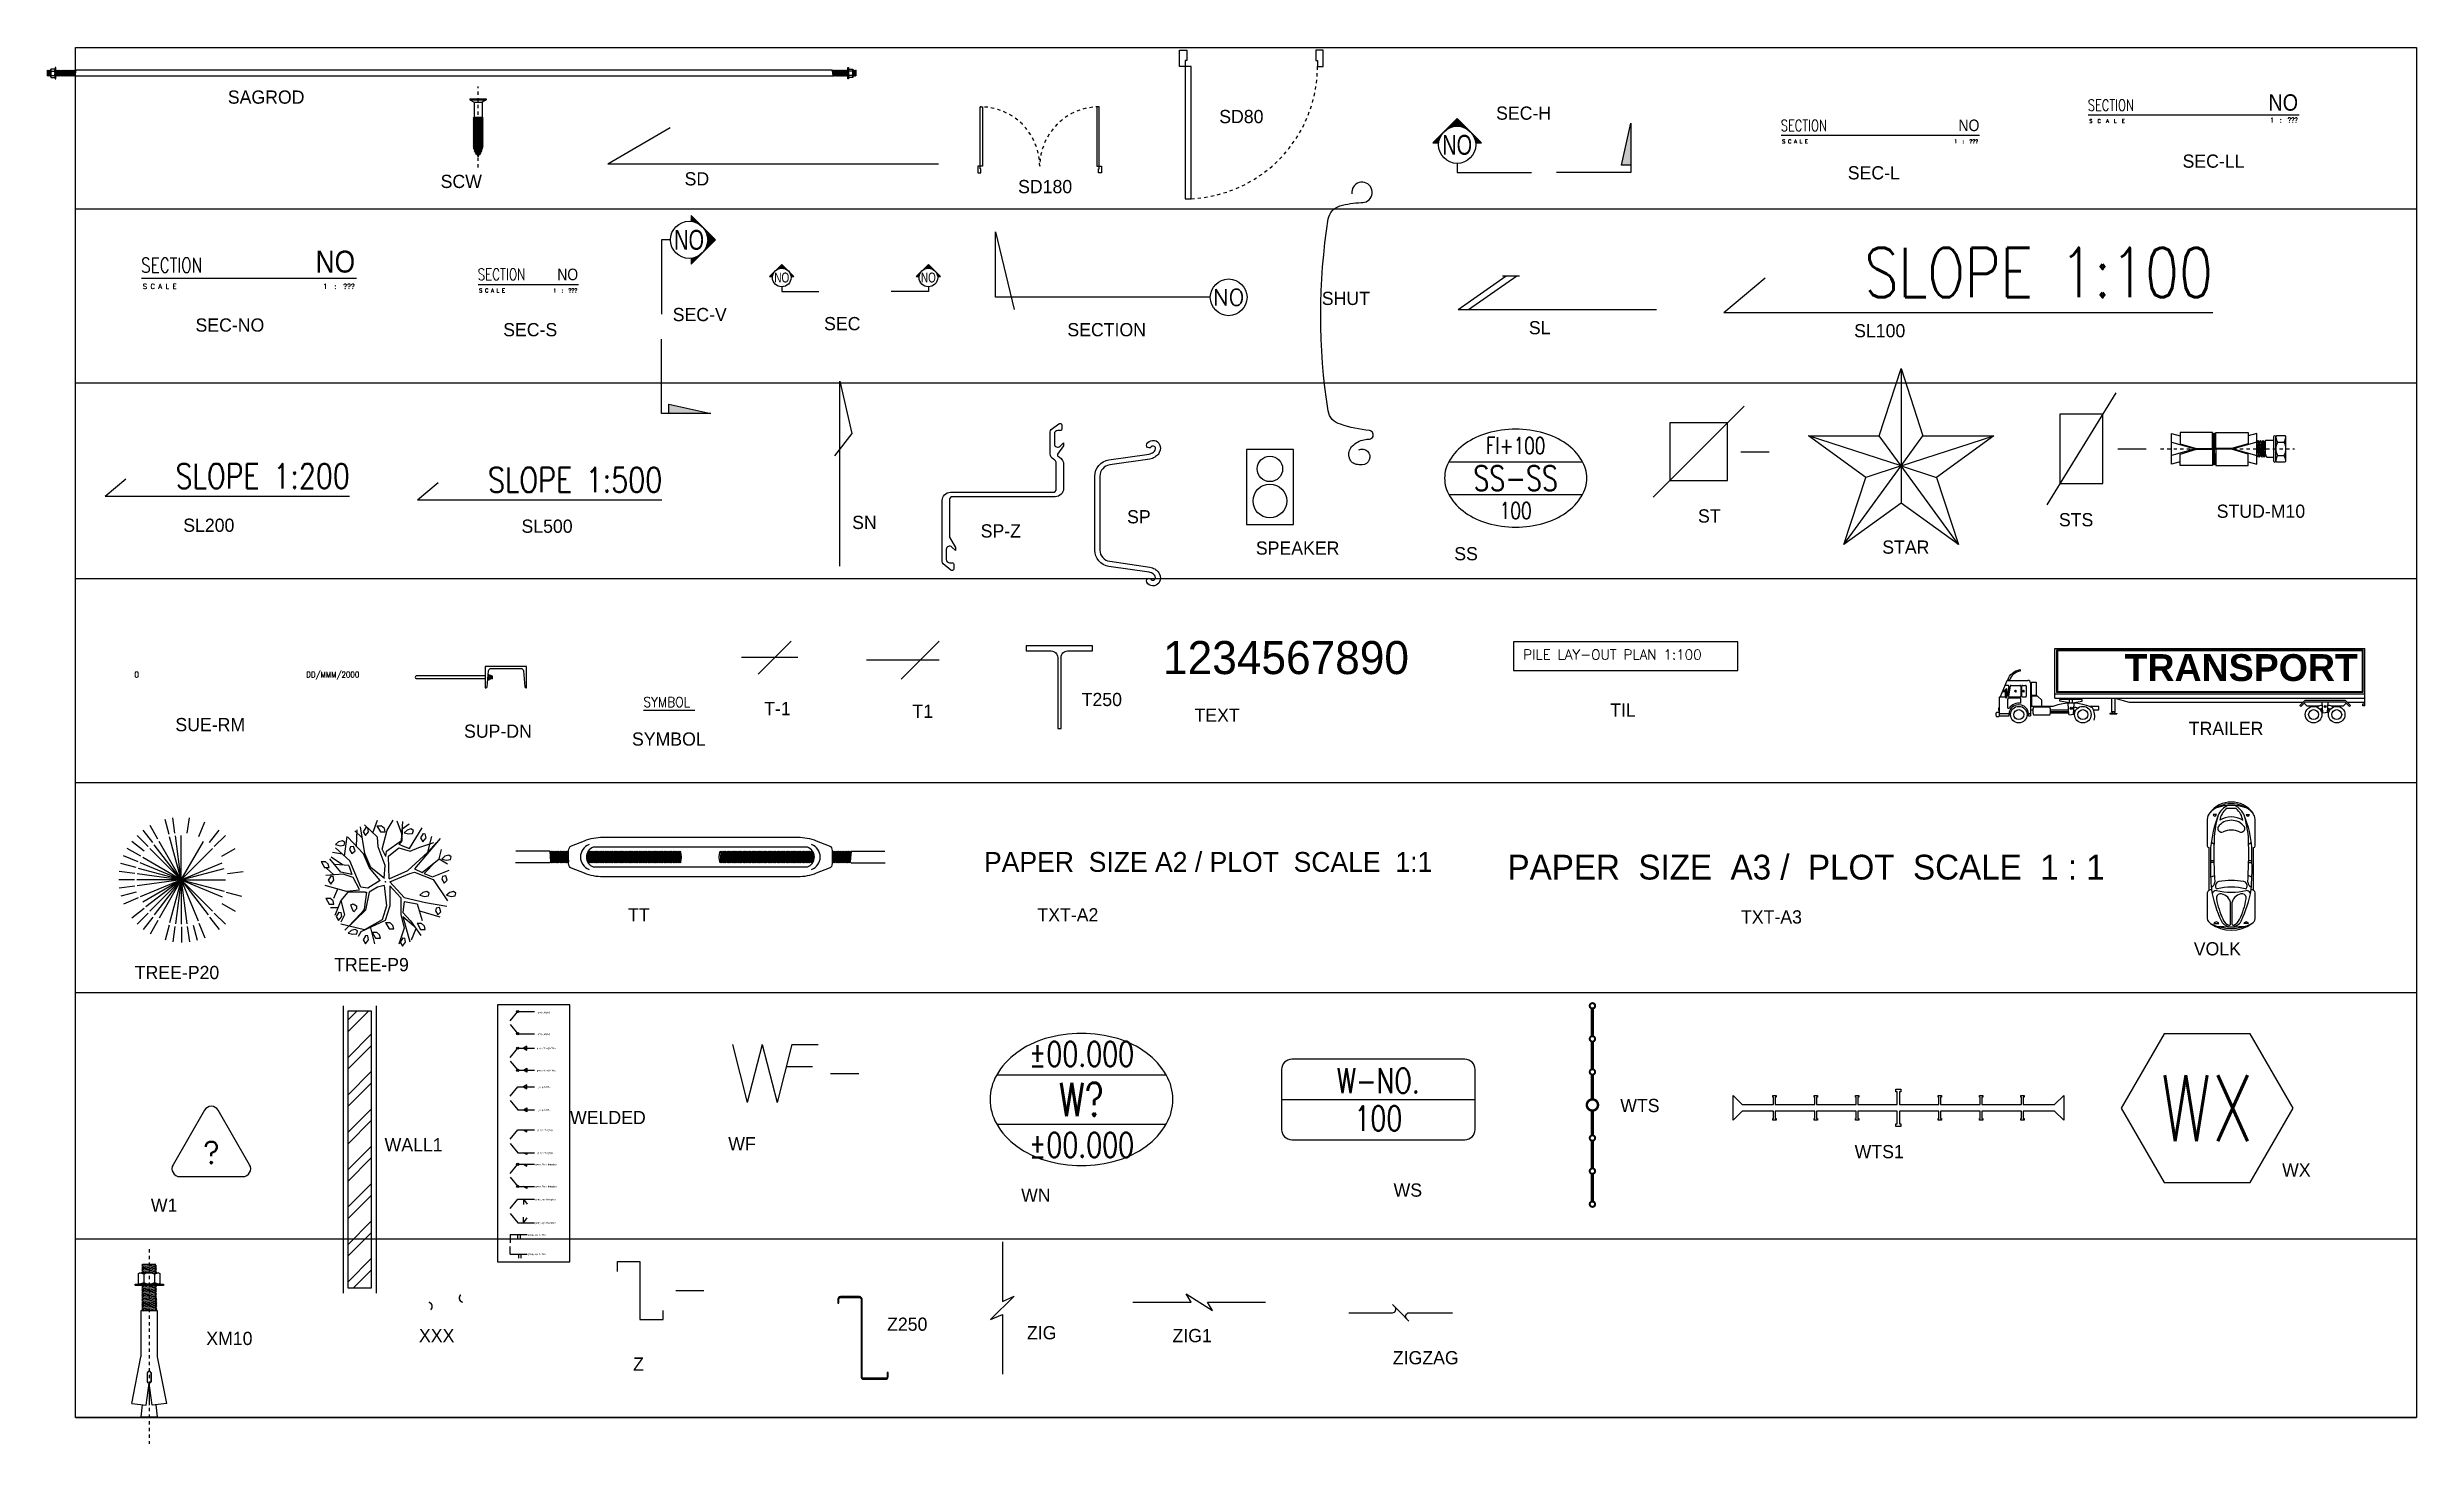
# Model space of a CAD drawing. Header units: inches. Extents: x -2548 to -2391, y 2200 to 2352.
# Drawn here: x -2548.1 to -2476.5, y 2200.2 to 2242.4 of the extents above; entities that cross this region are included whole.
import ezdxf
from ezdxf.enums import TextEntityAlignment as Align

# ---------------------------------------------------------------- set-up
doc = ezdxf.new("R2010")
doc.units = ezdxf.units.IN
doc.header["$MEASUREMENT"] = 0
doc.linetypes.add('GRID7', pattern=[0.295, 0.2, -0.04, 0.015, -0.04])
doc.linetypes.add('Phantom4', pattern=[0.725, 0.35, -0.075, 0.075, -0.075, 0.075, -0.075])
for name, color, linetype in [('4', 4, 'Continuous'), ('B', 4, 'Continuous'), ('BOLT', 7, 'Continuous'), ('C-125X65X6X8', 7, 'Continuous'), ('C1', 2, 'Continuous'), ('D', 1, 'Continuous'), ('DIM', 8, 'Continuous'), ('DOOR', 9, 'Continuous'), ('DOOR-FRAME', 4, 'Continuous'), ('F', 8, 'Continuous'), ('FURNITURE', 15, 'Continuous'), ('GRID1', 254, 'GRID7'), ('H', 7, 'Continuous'), ('P1', 2, 'Continuous'), ('SAGROD', 9, 'Continuous'), ('SECTION', 3, 'Continuous'), ('SHEET-PILE', 6, 'Continuous'), ('SHUT', 7, 'Continuous'), ('T-250X200X10X16', 9, 'Continuous'), ('T3', 5, 'Continuous'), ('TEXT', 6, 'Continuous'), ('TEXT-B', 4, 'Continuous'), ('TREE', 83, 'Continuous'), ('TRUSS1', 2, 'Continuous'), ('TXT', 2, 'Continuous'), ('TXT-9', 9, 'Continuous'), ('VPORTS', 7, 'Continuous'), ('Water-Stop', 2, 'Continuous'), ('Z-250X73X79X2-9', 9, 'Continuous')]:
    doc.layers.add(name, color=color, linetype=linetype)
doc.styles.add('B', font='SASB____.PFB')
doc.styles.add('EUR', font='eur_____.pfb', dxfattribs={"width": 0.95})
doc.styles.add('RS', font='ROMANS')
doc.styles.add('Rs75', font='romans.shx', dxfattribs={"width": 0.75})
doc.styles.add('TN', font='THAI-NEW.SHX')

msp = doc.modelspace()

# ---------------------------------------------------------------- texts
at = {"layer": '4'}
for s, p in [('SAGROD', (-2542.66431, 2240.68163)), ('SEC-H', (-2504.30903, 2240.19619)), ('SD80', (-2512.68205, 2240.09317)), ('SEC-LL', (-2483.54901, 2238.74456)), ('SCW', (-2536.22832, 2238.13142)), ('SD', (-2528.85046, 2238.20991)), ('SD180', (-2518.76481, 2237.97455)), ('SEC-L', (-2493.67393, 2238.39147)), ('SHUT', (-2509.58066, 2234.5932)), ('SEC-NO', (-2543.64078, 2233.78718)), ('SEC-S', (-2534.33642, 2233.64701)), ('SEC-V', (-2529.21004, 2234.10461)), ('SEC', (-2524.63291, 2233.83006)), ('SECTION', (-2517.27471, 2233.64695)), ('SL', (-2503.31796, 2233.70748)), ('SL100', (-2493.48093, 2233.61582)), ('SP', (-2515.4688, 2227.98857)), ('ST', (-2498.20254, 2228.0131)), ('STUD-M10', (-2482.51651, 2228.15591)), ('SL200', (-2544.01219, 2227.73151)), ('SL500', (-2533.78346, 2227.70296)), ('SN', (-2523.78325, 2227.81722)), ('SP-Z', (-2519.89748, 2227.56015)), ('STS', (-2487.28806, 2227.89884)), ('SPEAKER', (-2511.57421, 2227.04189)), ('SS', (-2505.57412, 2226.87053)), ('STAR', (-2492.63101, 2227.07044)), ('T250', (-2516.84238, 2222.46229)), ('SUE-RM', (-2544.25027, 2221.70165)), ('SUP-DN', (-2535.52051, 2221.50327)), ('T-1', (-2526.4451, 2222.18457)), ('T1', (-2521.96118, 2222.10524)), ('TEXT', (-2513.4298, 2221.98624)), ('TIL', (-2500.86113, 2222.14191)), ('TRAILER', (-2483.36204, 2221.58653)), ('SYMBOL', (-2530.44134, 2221.26527)), ('TT', (-2530.56044, 2215.94945)), ('TXT-A2', (-2518.1801, 2215.94945)), ('TXT-A3', (-2496.90257, 2215.88519)), ('TREE-P9', (-2539.44888, 2214.44199)), ('VOLK', (-2483.2104, 2214.92119)), ('TREE-P20', (-2545.48034, 2214.20394)), ('WTS', (-2500.55449, 2210.18102)), ('WELDED', (-2532.31438, 2209.8165)), ('WALL1', (-2537.9221, 2208.99384)), ('WF', (-2527.52951, 2209.02434)), ('WTS1', (-2493.46545, 2208.78568)), ('WX', (-2480.5381, 2208.2313)), ('W1', (-2544.99273, 2207.16568)), ('WN', (-2518.67301, 2207.47037)), ('WS', (-2507.40887, 2207.62271)), ('Z250', (-2522.72669, 2203.56733)), ('XM10', (-2543.31555, 2203.13585)), ('XXX', (-2536.8836, 2203.22214)), ('ZIG', (-2518.49688, 2203.30842)), ('ZIG1', (-2514.09446, 2203.22208)), ('Z', (-2530.4094, 2202.35912)), ('ZIGZAG', (-2507.43174, 2202.55224))]:
    msp.add_text(s, height=0.4, dxfattribs=at).set_placement(p)

# ---------------------------------------------------------------- blocks, each defined once
blk = doc.blocks.new('SAGROD')
at = {"layer": 'SAGROD', "color": 8}
for p, q in [((-1210.4, 0), (-1210, 4.5)), ((-1210, -3.5), (-1209.3, 3.5)), ((-1209.3, -4.5), (-1208.5, 4.5)), ((-1208.5, -3.5), (-1207.8, 3.5)), ((-1207.8, -4.5), (-1207, 4.5)), ((-1207, -3.5), (-1206.3, 3.5)), ((-1206.3, -4.5), (-1205.5, 4.5)), ((-1204.6, 3.2), (-1199.5, 3.2)), ((-1197.7, -0.8), (-1197.3, 3.5)), ((-1197.3, -4.5), (-1196.5, 4.5)), ((-1196.5, -3.5), (-1195.8, 3.5)), ((-1195.8, -4.5), (-1195, 4.5)), ((-1195, -3.5), (-1194.3, 3.5)), ((-1194.3, -4.5), (-1193.5, 4.5)), ((-1193.5, -3.5), (-1192.8, 3.5)), ((-1192.8, -4.5), (-1192, 4.5)), ((-1192, -3.5), (-1191.3, 3.5)), ((-1191.3, -4.5), (-1190.5, 4.5)), ((-1190.5, -3.5), (-1189.8, 3.5)), ((-1189.8, -4.5), (-1189, 4.5)), ((-1189, -3.5), (-1188.3, 3.5)), ((-1188.3, -4.5), (-1187.5, 4.5)), ((-1187.5, -3.5), (-1186.8, 3.5)), ((-1186.8, -4.5), (-1186, 4.5)), ((-1186, -3.5), (-1185.3, 3.5)), ((-1185.3, -4.5), (-1184.5, 4.5)), ((-1184.5, -3.5), (-1183.8, 3.5)), ((-1183.8, -4.5), (-1183, 4.5)), ((-1183, -3.5), (-1182.3, 3.5)), ((-1182.3, -4.5), (-1181.5, 4.5)), ((-1181.5, -3.5), (-1180.8, 3.5)), ((-1180.8, -4.5), (-1180, 4.5)), ((-1180, -3.5), (-1179.3, 3.5)), ((-1179.3, -4.5), (-1178.5, 4.5)), ((-1178.5, -3.5), (-1177.8, 3.5)), ((-1177.8, -4.5), (-1177, 4.5)), ((-1177, -3.5), (-1176.3, 3.5)), ((-1176.3, -4.5), (-1175.5, 4.5)), ((-1175.5, -3.5), (-1174.8, 3.5)), ((-1174.8, -4.5), (-1174, 4.5)), ((-1174, -3.5), (-1173.2, 3.5)), ((-1173.2, -4.5), (-1172.5, 4.5)), ((-1172.5, -3.5), (-1171.7, 3.5)), ((-1171.7, -4.5), (-1171, 4.5)), ((-1171, -3.5), (-1170.2, 3.5)), ((-1170.2, -4.5), (-1169.5, 4.5)), ((-1169.5, -3.5), (-1168.7, 3.5)), ((-1168.7, -4.5), (-1168, 4.5)), ((-1168, -3.5), (-1167.2, 3.5)), ((-22.2, -3.5), (-23, 3.5)), ((-21.5, -4.5), (-22.2, 4.5)), ((-20.7, -3.5), (-21.5, 3.5)), ((-20, -4.5), (-20.7, 4.5)), ((-19.2, -3.5), (-20, 3.5)), ((-18.4, -4.5), (-19.2, 4.5)), ((-17.7, -3.5), (-18.4, 3.5)), ((-16.9, -4.5), (-17.7, 4.5)), ((-16.2, -3.5), (-16.9, 3.5)), ((-15.4, -4.5), (-16.2, 4.5)), ((-14.7, -3.5), (-15.4, 3.5)), ((-13.9, -4.5), (-14.7, 4.5)), ((-13.2, -3.5), (-13.9, 3.5)), ((-12.4, -4.5), (-13.2, 4.5)), ((-11.7, -3.5), (-12.4, 3.5)), ((-10.9, -4.5), (-11.7, 4.5)), ((-10.2, -3.5), (-10.9, 3.5)), ((-9.4, -4.5), (-10.2, 4.5)), ((-8.7, -3.5), (-9.4, 3.5)), ((-7.9, -4.5), (-8.7, 4.5)), ((-7.2, -3.5), (-7.9, 3.5)), ((-6.4, -4.5), (-7.2, 4.5)), ((-5.7, -3.5), (-6.4, 3.5)), ((-4.9, -4.5), (-5.7, 4.5)), ((-4.2, -3.5), (-4.9, 3.5)), ((-3.4, -4.5), (-4.2, 4.5)), ((-2.7, -3.5), (-3.4, 3.5)), ((-1.9, -4.5), (-2.7, 4.5)), ((-1.2, -3.5), (-1.9, 3.5)), ((-0.4, -4.5), (-1.2, 4.5)), ((0, -0.8), (-0.4, 3.5)), ((6.9, 3.2), (1.8, 3.2)), ((8.6, -4.5), (7.8, 4.5)), ((9.3, -3.5), (8.6, 3.5)), ((10.1, -4.5), (9.3, 4.5)), ((10.8, -3.5), (10.1, 3.5)), ((11.6, -4.5), (10.8, 4.5)), ((12.3, -3.5), (11.6, 3.5)), ((12.7, 0), (12.3, 4.5)), ((-1204.6, -3.2), (-1199.5, -3.2)), ((6.9, -3.2), (1.8, -3.2))]:
    blk.add_line(p, q, dxfattribs=at)
at = {"layer": 'SAGROD'}
for p, q in [((-23.7, 4.5), (-1166.4, 4.5)), ((-23, -4.5), (-1167.2, -4.5))]:
    blk.add_line(p, q, dxfattribs=at)
for points in [[(-1205.4, -3.6), (-1205.5, -3.5), (-1206.3, -4.5), (-1207, -3.5), (-1207.8, -4.5), (-1208.5, -3.5), (-1209.3, -4.5), (-1210, -3.5), (-1210.4, -4), (-1210.4, 4), (-1210, 4.5), (-1209.3, 3.5), (-1208.5, 4.5), (-1207.8, 3.5), (-1207, 4.5), (-1206.3, 3.5), (-1205.5, 4.5), (-1205.4, 4.4)], [(-1197.7, 4.1), (-1197.3, 3.5), (-1196.5, 4.5), (-1195.8, 3.5), (-1195, 4.5), (-1194.3, 3.5), (-1193.5, 4.5), (-1192.8, 3.5), (-1192, 4.5), (-1191.3, 3.5), (-1190.5, 4.5), (-1189.8, 3.5), (-1189, 4.5), (-1188.3, 3.5), (-1187.5, 4.5), (-1186.8, 3.5), (-1186, 4.5), (-1185.3, 3.5), (-1184.5, 4.5), (-1183.8, 3.5), (-1183, 4.5), (-1182.3, 3.5), (-1181.5, 4.5), (-1180.8, 3.5), (-1180, 4.5), (-1179.3, 3.5), (-1178.5, 4.5), (-1177.8, 3.5), (-1177, 4.5), (-1176.3, 3.5), (-1175.5, 4.5), (-1174.8, 3.5), (-1174, 4.5), (-1173.2, 3.5), (-1172.5, 4.5), (-1171.7, 3.5), (-1171, 4.5), (-1170.2, 3.5), (-1169.5, 4.5), (-1168.7, 3.5), (-1168, 4.5), (-1167.2, 3.5), (-1166.4, 4.5)], [(0, 4.1), (-0.4, 3.5), (-1.2, 4.5), (-1.9, 3.5), (-2.7, 4.5), (-3.4, 3.5), (-4.2, 4.5), (-4.9, 3.5), (-5.7, 4.5), (-6.4, 3.5), (-7.2, 4.5), (-7.9, 3.5), (-8.7, 4.5), (-9.4, 3.5), (-10.2, 4.5), (-10.9, 3.5), (-11.7, 4.5), (-12.4, 3.5), (-13.2, 4.5), (-13.9, 3.5), (-14.7, 4.5), (-15.4, 3.5), (-16.2, 4.5), (-16.9, 3.5), (-17.7, 4.5), (-18.4, 3.5), (-19.2, 4.5), (-20, 3.5), (-20.7, 4.5), (-21.5, 3.5), (-22.2, 4.5), (-23, 3.5), (-23.7, 4.5)], [(7.7, -3.6), (7.8, -3.5), (8.6, -4.5), (9.3, -3.5), (10.1, -4.5), (10.8, -3.5), (11.6, -4.5), (12.3, -3.5), (12.7, -4), (12.7, 4), (12.3, 4.5), (11.6, 3.5), (10.8, 4.5), (10.1, 3.5), (9.3, 4.5), (8.6, 3.5), (7.8, 4.5), (7.7, 4.4)], [(-1167.2, -4.5), (-1168, -3.5), (-1168.7, -4.5), (-1169.5, -3.5), (-1170.2, -4.5), (-1171, -3.5), (-1171.7, -4.5), (-1172.5, -3.5), (-1173.2, -4.5), (-1174, -3.5), (-1174.8, -4.5), (-1175.5, -3.5), (-1176.3, -4.5), (-1177, -3.5), (-1177.8, -4.5), (-1178.5, -3.5), (-1179.3, -4.5), (-1180, -3.5), (-1180.8, -4.5), (-1181.5, -3.5), (-1182.3, -4.5), (-1183, -3.5), (-1183.8, -4.5), (-1184.5, -3.5), (-1185.3, -4.5), (-1186, -3.5), (-1186.8, -4.5), (-1187.5, -3.5), (-1188.3, -4.5), (-1189, -3.5), (-1189.8, -4.5), (-1190.5, -3.5), (-1191.3, -4.5), (-1192, -3.5), (-1192.8, -4.5), (-1193.5, -3.5), (-1194.3, -4.5), (-1195, -3.5), (-1195.8, -4.5), (-1196.5, -3.5), (-1197.3, -4.5), (-1197.7, -3.9)], [(-23, -4.5), (-22.2, -3.5), (-21.5, -4.5), (-20.7, -3.5), (-20, -4.5), (-19.2, -3.5), (-18.4, -4.5), (-17.7, -3.5), (-16.9, -4.5), (-16.2, -3.5), (-15.4, -4.5), (-14.7, -3.5), (-13.9, -4.5), (-13.2, -3.5), (-12.4, -4.5), (-11.7, -3.5), (-10.9, -4.5), (-10.2, -3.5), (-9.4, -4.5), (-8.7, -3.5), (-7.9, -4.5), (-7.2, -3.5), (-6.4, -4.5), (-5.7, -3.5), (-4.9, -4.5), (-4.2, -3.5), (-3.4, -4.5), (-2.7, -3.5), (-1.9, -4.5), (-1.2, -3.5), (-0.4, -4.5), (0, -3.9)]]:
    blk.add_lwpolyline(points, dxfattribs=at)
for points in [[(-1205.4, 5.6), (-1205.4, -5.6, 0.244672), (-1205, -6.4), (-1199.1, -6.4, 0.244672), (-1198.7, -5.6), (-1198.7, 5.6, 0.236068), (-1199.1, 6.4), (-1205, 6.4, 0.236068), (-1205.4, 5.6)], [(7.7, 5.6), (7.7, -5.6, -0.244672), (7.3, -6.4), (1.4, -6.4, -0.244672), (1, -5.6), (1, 5.6, -0.236068), (1.4, 6.4), (7.3, 6.4, -0.236068), (7.7, 5.6)]]:
    blk.add_lwpolyline(points, format="xyb", dxfattribs=at)
at = {"layer": 'SAGROD', "color": 8}
for points in [[(-1205.4, -5.6, -0.058766), (-1204.6, -3.2, -0.24917), (-1204.6, 3.2, -0.069498), (-1205.4, 5.6)], [(-1198.7, -5.6, 0.058766), (-1199.5, -3.2, 0.24917), (-1199.5, 3.2, 0.069498), (-1198.7, 5.6)], [(1, -5.6, -0.058766), (1.8, -3.2, -0.24917), (1.8, 3.2, -0.069498), (1, 5.6)], [(7.7, -5.6, 0.058766), (6.9, -3.2, 0.24917), (6.9, 3.2, 0.069498), (7.7, 5.6)]]:
    blk.add_lwpolyline(points, format="xyb", dxfattribs=at)
at = {"layer": 'SAGROD'}
for points in [[(-1197.7, -8.2), (-1197.7, 8.2, 1), (-1198.7, 8.2), (-1198.7, -8.2, 1)], [(0, -8.2), (0, 8.2, -1), (1, 8.2), (1, -8.2, -1)]]:
    blk.add_lwpolyline(points, format="xyb", close=True, dxfattribs=at)
blk = doc.blocks.new('SCW')
for p, q in [((-24.6, 208.3), (-24.6, 204.6)), ((-12.1, 151.7), (12.1, 151.7)), ((24.6, 208.3), (24.6, 204.6))]:
    blk.add_line(p, q)
at = {"layer": 'BOLT'}
for p, q in [((-24.6, 208.3), (24.6, 208.3)), ((-24.6, 204.6), (24.6, 204.6)), ((-24.6, 204.6), (-12.1, 197.4)), ((-12.1, 197.4), (12.1, 197.4)), ((-12.1, 197.4), (-12.1, 151.7)), ((12.1, 151.7), (-12.1, 151.7)), ((24.6, 204.6), (12.1, 197.4)), ((12.1, 197.4), (12.1, 151.7))]:
    blk.add_line(p, q, dxfattribs=at)
at = {"layer": 'BOLT', "color": 8}
for p, q in [((12.1, 151.7), (-15.1, 149.5)), ((12.1, 147.1), (-15.1, 145)), ((15.1, 149.5), (-12.1, 147.1)), ((15.1, 145), (-12.1, 142.6)), ((12.1, 142.6), (-15.1, 140.5)), ((12.1, 138.1), (-15.1, 135.9)), ((12.1, 133.5), (-15.1, 131.4)), ((12.1, 129), (-15.1, 126.9)), ((12.1, 124.5), (-15.1, 122.4)), ((12.1, 120), (-15.1, 117.8)), ((12.1, 115.4), (-15.1, 113.3)), ((12.1, 110.9), (-15.1, 108.8)), ((12.1, 106.4), (-15.1, 104.2)), ((12.1, 101.8), (-15.1, 99.7)), ((12.1, 97.3), (-15.1, 95.2)), ((12.1, 92.8), (-15.1, 90.6)), ((12.1, 88.2), (-15.1, 86.1)), ((12.1, 83.7), (-15.1, 81.6)), ((12.1, 79.2), (-15.1, 77)), ((12.1, 74.7), (-15.1, 72.5)), ((15.1, 140.5), (-12.1, 138)), ((15.1, 135.9), (-12, 133.5)), ((15.1, 131.4), (-12, 129)), ((15.1, 126.9), (-12, 124.4)), ((15.1, 122.4), (-12, 119.9)), ((15.1, 117.8), (-12, 115.4)), ((15.1, 113.3), (-12, 110.9)), ((15.1, 108.8), (-12, 106.3)), ((15.1, 104.2), (-12, 101.8)), ((15.1, 99.7), (-12, 97.3)), ((15.1, 95.2), (-12, 92.7)), ((15.1, 90.6), (-12, 88.2)), ((15.1, 86.1), (-12, 83.7)), ((15.1, 81.6), (-12, 79.1)), ((15.1, 77), (-12, 74.6)), ((15.1, 72.5), (-12, 70.1)), ((12.1, 70.1), (-15.1, 68)), ((12.1, 65.6), (-15.1, 63.5)), ((12.1, 61.1), (-14.6, 58.9)), ((10.1, 56.4), (-12.3, 54.5)), ((15.1, 68), (-12, 65.5)), ((15.1, 63.5), (-12, 61)), ((8.1, 51.7), (-11.4, 50.2)), ((14.5, 58.9), (-10.2, 56.7)), ((6.2, 47), (-9.5, 45.8)), ((12.9, 54.2), (-8.4, 52.3)), ((4.3, 42.3), (-7.6, 41.4)), ((11, 49.5), (-6.5, 47.9)), ((9.1, 44.8), (-4.7, 43.6)), ((3.1, 39.7), (-2.9, 39.2))]:
    blk.add_line(p, q, dxfattribs=at)
at = {"layer": 'BOLT'}
blk.add_lwpolyline([(-12.1, 151.7), (-15.1, 149.5), (-12.1, 147.1), (-15.1, 145), (-12.1, 142.6), (-15.1, 140.5), (-12.1, 138.1), (-15.1, 135.9), (-12, 133.5), (-15.1, 131.4), (-12, 129), (-15.1, 126.9), (-12, 124.4), (-15.1, 122.4), (-12, 119.9), (-15.1, 117.8), (-12, 115.4), (-15.1, 113.3), (-12, 110.9), (-15.1, 108.8), (-12, 106.3), (-15.1, 104.2), (-12, 101.8), (-15.1, 99.7), (-12, 97.3), (-15.1, 95.2), (-12, 92.7), (-15.1, 90.6), (-12, 88.2), (-15.1, 86.1), (-12, 83.7), (-15.1, 81.6), (-12, 79.1), (-15.1, 77), (-12, 74.6), (-15.1, 72.5), (-12, 70.1), (-15.1, 68), (-12, 65.5), (-15.1, 63.5), (-12, 61), (-14.6, 58.9), (-10.2, 56.7), (-12.3, 54.6), (-8.4, 52.3), (-11.4, 50.2), (-6.5, 47.9), (-9.6, 45.8), (-4.7, 43.6), (-7.8, 41.5), (-2.9, 39.2), (0, 32.3), (3.1, 39.7), (7.3, 40.1), (4.2, 42.3), (9.2, 44.8), (6.1, 47), (11.1, 49.6), (8.1, 51.7), (13, 54.3), (10.1, 56.4), (14.5, 58.9), (12.1, 61.1), (15.1, 63.5), (12.1, 65.6), (15.1, 68), (12.1, 70.1), (15.1, 72.5), (12.1, 74.7), (15.1, 77), (12.1, 79.2), (15.1, 81.6), (12.1, 83.7), (15.1, 86.1), (12.1, 88.2), (15.1, 90.6), (12.1, 92.8), (15.1, 95.2), (12.1, 97.3), (15.1, 99.7), (12.1, 101.8), (15.1, 104.2), (12.1, 106.4), (15.1, 108.8), (12.1, 110.9), (15.1, 113.3), (12.1, 115.4), (15.1, 117.8), (12.1, 120), (15.1, 122.4), (12.1, 124.5), (15.1, 126.9), (12.1, 129), (15.1, 131.4), (12.1, 133.5), (15.1, 135.9), (12.1, 138.1), (15.1, 140.5), (12.1, 142.6), (15.1, 145), (12.1, 147.1), (15.1, 149.5), (12.1, 151.7)], dxfattribs=at)
at = {"layer": 'GRID1'}
blk.add_line((0, 0), (0, 245.4), dxfattribs=at)
blk = doc.blocks.new('SD')
at = {"layer": 'DIM', "color": 4}
blk.add_line((0, 0), (0.1888, 0.109), dxfattribs=at)
at = {"layer": 'DIM'}
blk.add_line((0, 0), (1, 0), dxfattribs=at)
blk = doc.blocks.new('SD180')
at = {"layer": 'DOOR'}
for points in [[(-1835, 100), (-1835, 1000), (-1800, 1000), (-1800, 100)], [(-35, 100), (-35, 1000), (-70, 1000), (-70, 100)]]:
    blk.add_lwpolyline(points, close=True, dxfattribs=at)
at = {"layer": 'DOOR', "color": 8, "linetype": 'GRID7'}
for centre, start, end in [((-1835, 100), 0, 90), ((-35, 100), 90, 180)]:
    blk.add_arc(centre, 900, start, end, dxfattribs=at)
at = {"layer": 'DOOR-FRAME'}
for points in [[(-1835, 100), (-1870, 100), (-1870, 0), (-1825, 0), (-1825, 63), (-1835, 63)], [(-35, 100), (0, 100), (0, 0), (-45, 0), (-45, 63), (-35, 63)]]:
    blk.add_lwpolyline(points, close=True, dxfattribs=at)
blk = doc.blocks.new('SD80')
at = {"layer": 'DOOR'}
blk.add_lwpolyline([(35, 0), (35, -800), (70, -800), (70, 0)], close=True, dxfattribs=at)
at = {"layer": 'DOOR', "color": 8, "linetype": 'GRID7'}
blk.add_arc((34, 1), 801, 272.6042, 359.9582, dxfattribs=at)
at = {"layer": 'DOOR-FRAME'}
for points in [[(35, 0), (0, 0), (0, 100), (45, 100), (45, 37), (35, 37)], [(835, 0), (870, 0), (870, 100), (825, 100), (825, 37), (835, 37)]]:
    blk.add_lwpolyline(points, close=True, dxfattribs=at)
blk = doc.blocks.new('E1')
at = {"color": 5}
blk.add_lwpolyline([(15, 1.5), (13.15, 1.5), (15, 10), (15, 0), (0, 0)], dxfattribs=at)
blk.add_solid([(15, 10), (13.15, 1.5), (15, 1.5)])
blk = doc.blocks.new('E')
at = {"color": 0}
for p, q in [((4.46, 2.28), (3.1, 3.64)), ((4.26, 2.41), (3.1, 3.57)), ((4.11, 2.49), (3.1, 3.5)), ((3.98, 2.56), (3.1, 3.44)), ((3.87, 2.61), (3.1, 3.37)), ((3.76, 2.65), (3.1, 3.31)), ((3.66, 2.68), (3.1, 3.24)), ((3.56, 2.71), (3.1, 3.17)), ((3.47, 2.73), (3.1, 3.11)), ((3.39, 2.75), (3.1, 3.04)), ((3.31, 2.77), (3.1, 2.97)), ((3.23, 2.78), (3.1, 2.91)), ((3.15, 2.79), (3.1, 2.84)), ((6.72, 0), (5.14, 1.58)), ((6.65, 0), (5.25, 1.41)), ((6.59, 0), (5.33, 1.26)), ((6.52, 0), (5.38, 1.14)), ((6.46, 0), (5.43, 1.02)), ((6.39, 0), (5.47, 0.92)), ((6.32, 0), (5.5, 0.82)), ((6.26, 0), (5.53, 0.73)), ((6.19, 0), (5.55, 0.64)), ((6.12, 0), (5.57, 0.55)), ((6.06, 0), (5.58, 0.47)), ((5.99, 0), (5.6, 0.39)), ((5.93, 0), (5.61, 0.32)), ((5.86, 0), (5.61, 0.24)), ((5.79, 0), (5.62, 0.17)), ((5.73, 0), (5.62, 0.1)), ((5.66, 0), (5.62, 0.04)), ((4.46, -2.28), (3.1, -3.64)), ((4.26, -2.41), (3.1, -3.57)), ((4.11, -2.49), (3.1, -3.5)), ((3.98, -2.56), (3.1, -3.44)), ((3.87, -2.61), (3.1, -3.37)), ((3.76, -2.65), (3.1, -3.31)), ((3.66, -2.68), (3.1, -3.24)), ((3.56, -2.71), (3.1, -3.17)), ((3.47, -2.73), (3.1, -3.11)), ((3.39, -2.75), (3.1, -3.04)), ((3.31, -2.77), (3.1, -2.97)), ((3.23, -2.78), (3.1, -2.91)), ((3.15, -2.79), (3.1, -2.84)), ((6.72, 0), (5.14, -1.58)), ((6.65, 0), (5.25, -1.41)), ((6.59, 0), (5.33, -1.26)), ((6.52, 0), (5.38, -1.14)), ((6.46, 0), (5.43, -1.02)), ((6.39, 0), (5.47, -0.92)), ((6.32, 0), (5.5, -0.82)), ((6.26, 0), (5.53, -0.73)), ((6.19, 0), (5.55, -0.64)), ((6.12, 0), (5.57, -0.55)), ((6.06, 0), (5.58, -0.47)), ((5.99, 0), (5.6, -0.39)), ((5.93, 0), (5.61, -0.32)), ((5.86, 0), (5.61, -0.24)), ((5.79, 0), (5.62, -0.17)), ((5.73, 0), (5.62, -0.1)), ((5.66, 0), (5.62, -0.04))]:
    blk.add_line(p, q, dxfattribs=at)
at = {"color": 2}
blk.add_lwpolyline([(3.1, -2.8), (3.1, -3.69), (6.79, 0), (3.1, 3.69), (3.1, 2.8)], dxfattribs=at)
at = {"color": 9}
blk.add_circle((2.81, 0), 2.81, dxfattribs=at)
at = {"color": 6, "style": 'EUR', "width": 0.75}
blk.add_attdef('NO', text='', height=4.5, dxfattribs=at).set_placement((2.81, 0), align=Align.MIDDLE)
blk = doc.blocks.new('SEC-H')
at = {"color": 5}
blk.add_lwpolyline([(0, -1.7), (0, -3.09), (11.25, -3.09)], dxfattribs=at)
ref = blk.add_blockref('E', (0, -1.7), dxfattribs=dict(rotation=90))
ref.add_attrib('NO', 'NO', dxfattribs={"color": 6, "height": 3, "style": 'EUR', "width": 0.75}).set_placement((0, 1.11), align=Align.MIDDLE)
at = {"xscale": 0.75, "yscale": 0.75, "zscale": 0.75}
blk.add_blockref('E1', (15, -3.09), dxfattribs=at)
blk = doc.blocks.new('SEC-L')
at = {"color": 8}
blk.add_line((-30, 0), (30, 0), dxfattribs=at)
at = {"color": 2, "style": 'Rs75'}
blk.add_text('S C A L E', height=1.15, dxfattribs=at).set_placement((-29.68, -2.76), align=Align.BOTTOM_LEFT)
at = {"color": 60, "style": 'Rs75', "width": 0.75}
blk.add_attdef('SECTION', (-30.1, 1.27), '', height=3.4, dxfattribs=at)
at = {"color": 6, "style": 'EUR', "width": 0.9}
blk.add_attdef('NO', text='', height=3.5, dxfattribs=at).set_placement((30, 1.27), align=Align.RIGHT)
at = {"color": 2, "style": 'Rs75'}
blk.add_attdef('1:???', text='', height=1.15, dxfattribs=at).set_placement((29.62, -2.76), align=Align.BOTTOM_RIGHT)
blk = doc.blocks.new('SEC-LL')
at = {"color": 8}
blk.add_line((-31.88, 0), (31.88, 0), dxfattribs=at)
at = {"color": 2, "style": 'Rs75'}
blk.add_text('S  C  A  L  E', height=1.125, dxfattribs=at).set_placement((-31.56, -2.76), align=Align.BOTTOM_LEFT)
at = {"color": 3, "style": 'Rs75', "width": 0.75}
blk.add_attdef('SECTION', (-31.98, 1.27), '', height=3.38, dxfattribs=at)
at = {"color": 3, "style": 'EUR', "width": 0.9}
blk.add_attdef('NO', text='', height=4.96, dxfattribs=at).set_placement((31.59, 1.27), align=Align.RIGHT)
at = {"color": 2, "style": 'Rs75', "width": 0.75}
blk.add_attdef('1:???', text='', height=1.5, dxfattribs=at).set_placement((31.49, -2.76), align=Align.BOTTOM_RIGHT)
blk = doc.blocks.new('SEC-NO')
at = {"color": 8}
blk.add_line((-32.5, 0), (32.5, 0), dxfattribs=at)
at = {"color": 2, "style": 'Rs75'}
blk.add_text('S C A L E', height=1.5, dxfattribs=at).set_placement((-32.08, -3.68), align=Align.BOTTOM_LEFT)
at = {"color": 6, "style": 'EUR', "width": 0.9}
blk.add_attdef('NO', text='', height=6.62, dxfattribs=at).set_placement((32.11, 1.7), align=Align.RIGHT)
at = {"color": 60, "style": 'Rs75', "width": 0.75}
blk.add_attdef('SECTION', (-32.63, 1.7), '', height=4.5, dxfattribs=at)
at = {"color": 2, "style": 'Rs75'}
blk.add_attdef('1:???', text='', height=1.5, dxfattribs=at).set_placement((31.99, -3.68), align=Align.BOTTOM_RIGHT)
blk = doc.blocks.new('SEC-S')
at = {"color": 8}
blk.add_line((-15.19, 0), (15.19, 0), dxfattribs=at)
at = {"color": 2, "style": 'Rs75'}
blk.add_text('S C A L E', height=1.15, dxfattribs=at).set_placement((-14.87, -2.76), align=Align.BOTTOM_LEFT)
at = {"color": 60, "style": 'Rs75', "width": 0.75}
blk.add_attdef('SECTION', (-15.29, 1.27), '', height=3.5, dxfattribs=at)
at = {"color": 6, "style": 'EUR', "width": 0.9}
blk.add_attdef('NO', text='', height=3.5, dxfattribs=at).set_placement((15.09, 1.27), align=Align.RIGHT)
at = {"color": 2, "style": 'Rs75'}
blk.add_attdef('1:???', text='', height=1.15, dxfattribs=at).set_placement((14.8, -2.76), align=Align.BOTTOM_RIGHT)
blk = doc.blocks.new('SEC-V')
at = {"color": 5}
blk.add_lwpolyline([(1.39, 0), (0, 0), (0, -11.25)], dxfattribs=at)
ref = blk.add_blockref('E', (1.39, 0))
ref.add_attrib('NO', 'NO', dxfattribs={"color": 6, "height": 3, "style": 'EUR', "width": 0.75}).set_placement((4.2, 0), align=Align.MIDDLE)
at = {"xscale": 0.75, "yscale": 0.75, "zscale": 0.75, "rotation": 270}
blk.add_blockref('E1', (0, -15), dxfattribs=at)
blk = doc.blocks.new('SEC')
at = {"color": 5}
for points in [[(-22.17, -1.7), (-22.17, -3.09), (-10.92, -3.09)], [(22.17, -1.7), (22.17, -3.09), (10.92, -3.09)]]:
    blk.add_lwpolyline(points, dxfattribs=at)
ref = blk.add_blockref('E', (-22.17, -1.7), dxfattribs=dict(rotation=90))
ref.add_attrib('NO', 'NO', dxfattribs={"color": 6, "height": 3, "style": 'EUR', "width": 0.75}).set_placement((-22.17, 1.11), align=Align.MIDDLE)
ref = blk.add_blockref('E', (22.17, -1.7), dxfattribs=dict(rotation=90))
ref.add_attrib('NO', 'NO', dxfattribs={"color": 6, "height": 3, "style": 'EUR', "width": 0.75}).set_placement((22.17, 1.11), align=Align.MIDDLE)
blk = doc.blocks.new('SECTION')
at = {"layer": 'SECTION'}
blk.add_lwpolyline([(1299, 0), (0, 0), (0, 396), (113, -74)], dxfattribs=at)
at = {"layer": 'TRUSS1'}
blk.add_circle((1410, 0), 111, dxfattribs=at)
at = {"layer": 'T3', "style": 'RS'}
blk.add_attdef('NO', text='', height=100, dxfattribs=at).set_placement((1410, 0), align=Align.MIDDLE_CENTER)
blk = doc.blocks.new('SHUT')
at = {"layer": 'SHUT'}
blk.add_lwpolyline([(-1, -77.84, -1.245081), (0, -82.38, -0.035367), (-1.68, -82.29, -0.115548), (-2.89, -81.76, -0.139889), (-3.66, -80.7, -0.04128), (-3.96, -79.77, -0.097223), (-3.92, -78.46, -0.107118), (-3.13, -76.96, -0.079812), (-1.78, -75.78, -0.067459), (0.15, -74.92, -0.057149), (1.92, -74.62, 1.02978), (2.25, -72.04, -0.057941), (-6.5, -70.12, -0.299254), (-10.25, -66.11, -0.078086), (-10.2, -8.04, -0.286467), (-6.66, -4.1, -0.06139), (-0.27, -3.08, 0.16145), (1.7, -2.58, 1.815385), (-3.06, -0.43)], format="xyb", dxfattribs=at)
blk = doc.blocks.new('SL')
at = {"layer": 'DIM', "color": 4}
for p, q in [((0, 0), (1.457, 1.02)), ((0.319, 0), (1.776, 1.02)), ((1.347, 1.02), (1.858, 1.02))]:
    blk.add_line(p, q, dxfattribs=at)
at = {"layer": 'DIM'}
blk.add_line((0, 0), (6, 0), dxfattribs=at)
blk = doc.blocks.new('SL100')
at = {"color": 5}
blk.add_line((0, 0), (1.252, 1.051), dxfattribs=at)
at = {"color": 8}
blk.add_line((0, 0), (14.79, 0), dxfattribs=at)
at = {"color": 2, "style": 'Rs75', "width": 0.8}
blk.add_text('SLOPE 1:100', height=1.5, dxfattribs=at).set_placement((14.8, 1.209), align=Align.MIDDLE_RIGHT)
blk = doc.blocks.new('SL200')
at = {"color": 5}
blk.add_line((0, 0), (1.25, 1.05), dxfattribs=at)
at = {"color": 8}
blk.add_line((0, 0), (14.79, 0), dxfattribs=at)
at = {"color": 2, "style": 'Rs75', "width": 0.8}
blk.add_text('SLOPE 1:200', height=1.5, dxfattribs=at).set_placement((14.8, 1.21), align=Align.MIDDLE_RIGHT)
blk = doc.blocks.new('SL500')
at = {"color": 5}
blk.add_line((-7.39, 0), (-6.14, 1.05), dxfattribs=at)
at = {"color": 8}
blk.add_line((-7.39, 0), (7.39, 0), dxfattribs=at)
at = {"color": 2, "style": 'Rs75', "width": 0.8}
blk.add_text('SLOPE 1:500', height=1.5, dxfattribs=at).set_placement((7.41, 1.21), align=Align.MIDDLE_RIGHT)
blk = doc.blocks.new('SLOPE')
at = {"layer": 'D'}
for p, q in [((-4, 1640), (174, 847)), ((-4, -1160), (-4, 1640)), ((174, 847), (-85, 507))]:
    blk.add_line(p, q, dxfattribs=at)
blk = doc.blocks.new('SP-Z')
at = {"layer": 'SHEET-PILE'}
blk.add_lwpolyline([(173, 206.9, -0.668179), (181.5, 203.4), (181.5, 190.8, -0.414214), (177.5, 186.8), (169.3, 186.8, 0.414214), (159.3, 176.8), (159.3, 146.4, 0.668179), (176.3, 139.3), (187, 149.9), (187, 140.6), (168.7, 115), (168.7, 110.7, -0.168432), (187, 90.4), (187, 11.8, -0.414214), (162, -13.2), (-148.2, -13.2, 0.414214), (-158.2, -23.2), (-158.2, -135.4), (-139.9, -167), (-139.9, -176.3), (-150.5, -165.7, 0.668179), (-167.6, -172.8), (-167.6, -203.2, 0.414214), (-157.6, -213.2), (-149.3, -213.2, -0.414214), (-145.3, -217.2), (-145.3, -231.8, -0.668168), (-153.8, -235.3), (-177.1, -216.3, -0.198912), (-180, -209.2), (-180, -25, -0.414214), (-155, 0), (155, 0, 0.414214), (165, 10), (165, 86.8, 0.29628), (156.1, 100.6, -0.271515), (146.8, 115.5), (146.8, 182.8, -0.198912), (149.7, 189.9)], format="xyb", close=True, dxfattribs=at)
blk = doc.blocks.new('SP')
at = {"layer": 'SHEET-PILE'}
blk.add_lwpolyline([(-154.5, 111.7), (-154.5, -111.7, 0.373139), (-124.9, -145.8), (-3.1, -163.2, -0.06976), (11.4, -168.9, -0.019668), (16.7, -172.9, -0.094119), (25.2, -183, -0.311366), (23.4, -211.6, -0.537535), (-12.4, -209.2, -1.018146), (0.7, -200.6, 0.270612), (7.5, -202.7, 0.560792), (12.4, -190.8, 0.096978), (7.5, -184.8, 0.092526), (-6, -178.5), (-127.1, -161.1, -0.373139), (-170, -111.7), (-170, 111.7, -0.373139), (-127.1, 161.1), (-6, 178.5, 0.092526), (7.5, 184.8, 0.096978), (12.4, 190.8, 0.560792), (7.5, 202.7, 0.270612), (0.7, 200.6, -1.018146), (-12.4, 209.2, -0.537535), (23.4, 211.6, -0.311366), (25.2, 183, -0.094119), (16.7, 172.9, -0.019668), (11.4, 168.9, -0.06976), (-3.1, 163.2), (-124.9, 145.8, 0.373139)], format="xyb", close=True, dxfattribs=at)
blk = doc.blocks.new('SPEAKER')
blk.add_lwpolyline([(0, 226.5), (0, 0), (142, 0), (142, 226.5)], close=True)
for centre, radius in [((71, 168), 38.5), ((71, 71), 51)]:
    blk.add_circle(centre, radius)
blk = doc.blocks.new('SS')
at = {"color": 1}
for p, q in [((-4.05, 0.99), (4.05, 0.99)), ((-4.05, -0.99), (4.05, -0.99))]:
    blk.add_line(p, q, dxfattribs=at)
blk.add_lwpolyline([(4.3, 0, 0.136407), (4, 1.07, 0.10697), (3.04, 2.09, 0.08139), (1.71, 2.72, 0.069464), (0, 2.96, 0.069464), (-1.71, 2.72, 0.08139), (-3.04, 2.09, 0.10697), (-4, 1.07, 0.136407), (-4.3, 0, 0.136407), (-4, -1.07, 0.10697), (-3.04, -2.09, 0.08139), (-1.71, -2.72, 0.069464), (0, -2.96, 0.069464), (1.71, -2.72, 0.08139), (3.04, -2.09, 0.10697), (4, -1.07, 0.136407)], format="xyb", close=True, dxfattribs=at)
at = {"color": 2, "style": 'Rs75', "width": 0.75}
blk.add_attdef('FL%%P', text='', height=1, dxfattribs=at).set_placement((0, 1.97), align=Align.MIDDLE_CENTER)
at = {"color": 4, "style": 'Rs75', "width": 0.75}
blk.add_attdef('GS-X', text='', height=1.5, dxfattribs=at).set_placement((0, 0), align=Align.MIDDLE)
at = {"color": 2, "style": 'Rs75', "width": 0.75}
blk.add_attdef('000', text='', height=1, dxfattribs=at).set_placement((0, -1.96), align=Align.MIDDLE)
blk = doc.blocks.new('ST')
at = {"color": 4}
blk.add_line((2.252, 1.377), (-0.502, -1.377), dxfattribs=at)
at = {"color": 2}
blk.add_line((2.15, 0), (3.004, 0), dxfattribs=at)
at = {"color": 4, "flags": 128}
blk.add_lwpolyline([(1.75, 0.875), (0, 0.875), (0, -0.875), (1.75, -0.875), (1.75, 0.875)], dxfattribs=at)
at = {"color": 2, "style": 'Rs75', "width": 0.75}
blk.add_attdef('300X300X10X5', text='', height=1.5, dxfattribs=at).set_placement((3.147, -0.091), align=Align.MIDDLE_LEFT)
blk = doc.blocks.new('STAR')
at = {"layer": 'TEXT-B', "color": 2, "flags": 128}
blk.add_lwpolyline([(-264, 364), (0, 1178), (264, 364), (1120, 364), (428, -139), (692, -953), (0, -450), (-692, -953), (-428, -139), (-1120, 364)], close=True, dxfattribs=at)
at = {"layer": 'TXT-9', "color": 6}
for p, q in [((0, 1178), (0, 0)), ((0, 0), (-1120, 364)), ((0, 0), (1120, 364)), ((-692, -953), (0, 0)), ((692, -953), (0, 0))]:
    blk.add_line(p, q, dxfattribs=at)
at = {"layer": 'TXT-9', "color": 2}
for q in [(-264, 364), (264, 364), (-428, -139), (428, -139), (0, -450)]:
    blk.add_line((0, 0), q, dxfattribs=at)
blk = doc.blocks.new('STS')
at = {"color": 4}
blk.add_line((1.695, 1.694), (-0.398, -1.694), dxfattribs=at)
at = {"color": 2}
blk.add_line((1.754, 0), (2.608, 0), dxfattribs=at)
at = {"color": 4, "flags": 128}
blk.add_lwpolyline([(1.297, 1.05), (0, 1.05), (0, -1.05), (1.297, -1.05), (1.297, 1.05)], dxfattribs=at)
at = {"color": 2, "style": 'Rs75', "width": 0.75}
blk.add_attdef('300X300X10X5', text='', height=1.5, dxfattribs=at).set_placement((2.751, -0.091), align=Align.MIDDLE_LEFT)
blk = doc.blocks.new('STUD-M10')
at = {"layer": 'BOLT', "color": 88, "linetype": 'Phantom4'}
blk.add_line((-68.3, 0), (12.7, 0), dxfattribs=at)
at = {"layer": 'BOLT', "color": 8}
for p, q in [((-36.2, 9), (-36.8, 9)), ((-34.8, 9), (-35.7, 9)), ((-36.5, -9), (-36.8, -9)), ((-35.8, -9), (-36, -9)), ((-34.8, -9), (-35.3, -9))]:
    blk.add_line(p, q, dxfattribs=at)
at = {"layer": 'BOLT'}
for p, q in [((-10, 4), (-9.3, -4)), ((-9.3, 5), (-8.5, -5)), ((-8.5, 4), (-7.8, -4)), ((-7.8, 5), (-7, -5)), ((-7, 4), (-6.3, -4)), ((-6.3, 5), (-5.5, -5)), ((-5.5, 4), (-4.8, -4)), ((-4.8, -4), (-4.8, 5)), ((2.5, 4), (6.4, 4)), ((-10, -4.5), (-10, -5)), ((2.5, -4), (6.4, -4))]:
    blk.add_line(p, q, dxfattribs=at)
at = {"layer": 'BOLT', "color": 7}
for points in [[(-56.3, -7.8), (-61.7, -9.3), (-61.7, 9.3), (-56.3, 7.8)], [(-15.3, -7.8), (-10, -9.3), (-10, 9.3), (-15.3, 7.8)]]:
    blk.add_lwpolyline(points, dxfattribs=at)
at = {"layer": 'BOLT', "color": 1}
for points in [[(-61.7, 4.1), (-47.3, 0), (-61.7, -4.1)], [(-10, 4.1), (-24.3, 0), (-10, -4.1)]]:
    blk.add_lwpolyline(points, dxfattribs=at)
at = {"layer": 'BOLT', "color": 9}
for points in [[(-56.3, 10), (-56.3, 3.1), (-46.4, 0.2), (-36.8, 0.2), (-36.8, 10)], [(-15.3, 10), (-15.3, 3.1), (-25.3, 0.2), (-34.8, 0.2), (-34.8, 10)], [(-56.3, -10), (-56.3, -3.1), (-46.4, -0.2), (-36.8, -0.2), (-36.8, -10)], [(-15.3, -10), (-15.3, -3.1), (-25.3, -0.2), (-34.8, -0.2), (-34.8, -10)]]:
    blk.add_lwpolyline(points, close=True, dxfattribs=at)
at = {"layer": 'BOLT'}
for points in [[(-36.2, 9.3, -1), (-35.7, 9.2), (-36, -9.3, -1), (-36.5, -9.2)], [(-35.2, -3), (-35.4, -9.3, -1), (-35.9, -9.3), (-35.7, -3)]]:
    blk.add_lwpolyline(points, format="xyb", close=True, dxfattribs=at)
at = {"layer": 'BOLT', "color": 9}
for points in [[(0, 5), (-4.8, 5), (-5.4, 4), (-6.2, 5), (-7, 4), (-7.8, 5), (-8.5, 4), (-9.3, 5), (-10, 4), (-10, 4)], [(-10, -5), (-10, -5), (-9.3, -4), (-8.5, -5), (-7.8, -4), (-7, -5), (-6.3, -4), (-5.5, -5), (-4.8, -4), (-4, -5), (0, -5)]]:
    blk.add_lwpolyline(points, dxfattribs=at)
blk.add_lwpolyline([(0, -7.2, 1), (1.5, -7.2), (1.5, 7.2, 1), (0, 7.2)], format="xyb", close=True, dxfattribs=at)
blk.add_lwpolyline([(2, -8, -0.236068), (1.5, -7), (1.5, 7, -0.244672), (2, 8), (6.9, 8, -0.244672), (7.4, 7), (7.4, -7, -0.236068), (6.9, -8), (2, -8)], format="xyb", dxfattribs=at)
at = {"layer": 'BOLT'}
for points in [[(1.5, 7, 0.058766), (2.5, 4, 0.24917), (2.5, -4, 0.069498), (1.5, -7)], [(7.4, 7, -0.058766), (6.4, 4, -0.24917), (6.4, -4, -0.069498), (7.4, -7)]]:
    blk.add_lwpolyline(points, format="xyb", dxfattribs=at)
blk = doc.blocks.new('SUE-RM')
at = {"color": 2, "style": 'Rs75', "width": 0.9}
for tag, p in [('0', (5.78, 2.09)), ('REV', (15.48, 2.09))]:
    blk.add_attdef(tag, text='', height=1.75, dxfattribs=at).set_placement(p, align=Align.MIDDLE_CENTER)
for tag, p in [('REV', (20.45, 2.09)), ('DATE', (57.05, 2.09))]:
    blk.add_attdef(tag, text='', height=1.75, dxfattribs=at).set_placement(p, align=Align.MIDDLE_LEFT)
blk = doc.blocks.new('SUP-DN')
at = {"layer": 'BOLT'}
for p, q in [((-116, -4.5), (-116.5, 2.2)), ((-115.5, -0.8), (-116, 3.5)), ((-108.6, 3.2), (-113.7, 3.2)), ((-106.9, -4.5), (-107.7, 4.5)), ((-106.2, -3.5), (-106.9, 3.5)), ((-105.4, -4.5), (-106.2, 4.5)), ((-104.7, -3.5), (-105.4, 3.5)), ((-103.9, -4.5), (-104.7, 4.5)), ((-103.2, -3.5), (-103.9, 3.5)), ((-102.8, 0), (-103.2, 4.5)), ((-116.8, -3.5), (-116.9, -2)), ((-108.6, -3.2), (-113.7, -3.2))]:
    blk.add_line(p, q, dxfattribs=at)
at = {"layer": 'BOLT', "color": 9}
for points in [[(-115.5, 4.1), (-116, 3.5), (-116.4, 4)], [(-107.8, -3.6), (-107.7, -3.5), (-106.9, -4.5), (-106.2, -3.5), (-105.4, -4.5), (-104.7, -3.5), (-103.9, -4.5), (-103.2, -3.5), (-102.8, -4), (-102.8, 4), (-103.2, 4.5), (-103.9, 3.5), (-104.7, 4.5), (-105.4, 3.5), (-106.2, 4.5), (-106.9, 3.5), (-107.7, 4.5), (-107.8, 4.4)], [(-117.1, -4), (-116.8, -3.5), (-116, -4.5), (-115.5, -3.9)]]:
    blk.add_lwpolyline(points, dxfattribs=at)
blk.add_lwpolyline([(-115.5, -8.2), (-115.5, 8.2, -1), (-114.5, 8.2), (-114.5, -8.2, -1)], format="xyb", close=True, dxfattribs=at)
blk.add_lwpolyline([(-107.8, 5.6), (-107.8, -5.6, -0.244672), (-108.2, -6.4), (-114.1, -6.4, -0.244672), (-114.5, -5.6), (-114.5, 5.6, -0.236068), (-114.1, 6.4), (-108.2, 6.4, -0.236068), (-107.8, 5.6)], format="xyb", dxfattribs=at)
at = {"layer": 'BOLT'}
for points in [[(-114.5, -5.6, -0.058766), (-113.7, -3.2, -0.24917), (-113.7, 3.2, -0.069498), (-114.5, 5.6)], [(-107.8, -5.6, 0.058766), (-108.6, -3.2, 0.24917), (-108.6, 3.2, 0.069498), (-107.8, 5.6)]]:
    blk.add_lwpolyline(points, format="xyb", dxfattribs=at)
at = {"layer": 'C-125X65X6X8'}
blk.add_lwpolyline([(-125, 3.7), (-333.8, 3.7, 1), (-333.8, -3.8), (-125, -3.8)], format="xyb", dxfattribs=at)
blk.add_lwpolyline([(-123.2, -32.5, 0.388879), (-119.3, -28.8), (-115.1, 19.2, -0.388879), (-107.1, 26.5), (-17.9, 26.5, -0.388879), (-9.9, 19.2), (-5.7, -28.8, 0.388879), (-1.8, -32.5), (0, -32.5), (0, 32.5), (-125, 32.5), (-125, -32.5)], format="xyb", close=True, dxfattribs=at)
blk = doc.blocks.new('SYMBOL')
at = {"layer": 'TXT', "color": 9}
blk.add_line((0, 0), (15.55, 0), dxfattribs=at)
at = {"layer": 'TXT', "color": 3, "style": 'Rs75', "width": 0.9}
blk.add_text('SYMBOL', height=3, dxfattribs=at).set_placement((0, 0), align=Align.BOTTOM_LEFT)
blk = doc.blocks.new('T-1')
at = {"color": 1, "linetype": 'ByBlock'}
blk.add_line((0.7, 0), (-1, 0), dxfattribs=at)
at = {"color": 4, "linetype": 'ByBlock'}
blk.add_line((-0.5, -0.5), (0.5, 0.5), dxfattribs=at)
blk = doc.blocks.new('T1')
at = {"layer": 'DIM'}
blk.add_line((0.575, 0), (-1.625, 0), dxfattribs=at)
at = {"layer": 'DIM', "color": 4}
blk.add_line((0.575, 0.575), (-0.575, -0.575), dxfattribs=at)
blk = doc.blocks.new('T250')
at = {"layer": 'T-250X200X10X16'}
blk.add_lwpolyline([(-25, 43.6, -0.414214), (-5, 23.6), (-5, -190.4), (5, -190.4), (5, 23.6, -0.414214), (25, 43.6), (100, 43.6), (100, 59.6), (-100, 59.6), (-100, 43.6)], format="xyb", close=True, dxfattribs=at)
blk = doc.blocks.new('TEXT')
at = {"layer": 'P1'}
blk.add_text('1234567890', height=1, dxfattribs=at).set_placement((-0.475, 0.015))
blk = doc.blocks.new('TIL')
at = {"layer": 'DIM'}
blk.add_lwpolyline([(-3207, 396), (-3207, -472), (3576, -472), (3576, 396)], close=True, dxfattribs=at)
at = {"layer": 'TEXT', "style": 'RS'}
blk.add_text('PILE LAY-OUT PLAN 1:100', height=300, dxfattribs=at).set_placement((-2918, -141))
blk = doc.blocks.new('TRAILER')
for p, q in [((3545, 4131), (22293, 4131)), ((3545, 1128), (3545, 4131)), ((3695, 3981), (3645, 4031)), ((22143, 3981), (22193, 4031)), ((22293, 652), (22293, 4131)), ((637, 2165), (229, 1207)), ((465, 1606), (419, 1554)), ((518, 1604), (421, 1494)), ((517, 1543), (471, 1491)), ((718, 1896), (542, 1896)), ((556, 1658), (627, 1706)), ((556, 1207), (556, 1658)), ((627, 1706), (627, 1123)), ((768, 1837), (666, 1249)), ((720, 2197), (1918, 2197)), ((845, 1856), (742, 1260)), ((896, 1898), (1428, 1898)), ((1156, 1606), (1110, 1554)), ((1210, 1604), (1113, 1494)), ((1208, 1543), (1162, 1491)), ((1479, 1847), (1479, 1251)), ((1535, 1847), (1535, 1251)), ((1586, 1898), (1764, 1898)), ((1640, 1606), (1594, 1554)), ((1693, 1604), (1596, 1494)), ((1692, 1543), (1646, 1491)), ((1814, 1847), (1814, 1251)), ((2070, 2044), (2070, 52)), ((3695, 1531), (3645, 1481)), ((22143, 1531), (22193, 1481)), ((178, 1156), (178, 204)), ((178, 204), (770, 206)), ((178, 204), (178, 52)), ((178, 52), (771, 52)), ((229, 1207), (556, 1207)), ((627, 1123), (556, 1207)), ((699, 514), (699, 1072)), ((699, 514), (780, 514)), ((774, 1147), (1404, 1147)), ((792, 1200), (1428, 1200)), ((1479, 820), (1479, 1072)), ((1586, 1200), (1764, 1200)), ((1956, 52), (2070, 52)), ((1957, 204), (2070, 204)), ((3431, 623), (2070, 623)), ((2070, 418), (2209, 418)), ((3245, 579), (2250, 579)), ((2250, 121), (3245, 121)), ((2498, 1244), (2757, 1012)), ((3280, 241), (4390, 241)), ((3285, 273), (4388, 273)), ((3286, 418), (4379, 418)), ((3289, 309), (4386, 309)), ((3545, 1381), (22293, 1381)), ((3545, 1128), (21106, 1128)), ((3545, 1128), (22293, 1128)), ((5202, 1047), (3846, 1047)), ((3846, 948), (3846, 1047)), ((4437, 849), (3846, 948)), ((4396, 145), (4354, 819)), ((4396, 145), (4537, 115)), ((4437, 828), (4436, 1047)), ((4465, 1047), (4465, 1128)), ((4678, 145), (4537, 115)), ((4583, 1047), (4583, 1128)), ((4611, 828), (4613, 1047)), ((4611, 849), (5202, 948)), ((4678, 145), (4720, 819)), ((4684, 241), (4749, 241)), ((4685, 254), (4752, 254)), ((4686, 273), (4757, 273)), ((4687, 291), (4763, 291)), ((4688, 309), (4769, 309)), ((5202, 948), (5202, 1047)), ((6206, 623), (5621, 623)), ((5881, 418), (6206, 418)), ((6206, 418), (6206, 623)), ((7023, 243), (6869, 196)), ((6869, 196), (6869, 168)), ((6869, 168), (7296, 168)), ((7143, 243), (7296, 196)), ((7171, 1128), (8044, 875)), ((7171, 1128), (7171, 875)), ((7296, 196), (7296, 168)), ((8044, 875), (18566, 875)), ((18619, 822), (18801, 639)), ((19511, 639), (18801, 639)), ((19601, 421), (19742, 421)), ((19613, 404), (19743, 404)), ((19624, 385), (19744, 385)), ((19635, 367), (19746, 367)), ((19641, 354), (19746, 354)), ((19752, 257), (19712, 906)), ((19752, 257), (19893, 228)), ((20034, 257), (19893, 228)), ((20034, 257), (20075, 906)), ((20040, 354), (20146, 354)), ((20041, 367), (20152, 367)), ((20042, 385), (20163, 385)), ((20044, 404), (20174, 404)), ((20045, 421), (20186, 421)), ((20986, 639), (20276, 639)), ((21168, 822), (20986, 639)), ((21221, 875), (22293, 875)), ((22169, 777), (22293, 777)), ((22169, 652), (22169, 777)), ((22293, 652), (22169, 652))]:
    blk.add_line(p, q)
for points in [[(22193, 4031), (3645, 4031), (3645, 1481), (22193, 1481)], [(22143, 3981), (3695, 3981), (3695, 1531), (22143, 1531)], [(2129, 1283), (2129, 2093), (2412, 2093), (2412, 1283)], [(6995, 293), (6995, 1128), (7171, 1128), (7171, 293)], [(7023, 168), (7023, 293), (7143, 293), (7143, 168)], [(21422, 674), (21114, 981), (18673, 981), (18365, 674), (18418, 621), (18704, 906), (21083, 906), (21369, 621)]]:
    blk.add_lwpolyline(points, close=True)
blk.add_lwpolyline([(1444, 2752, 0.2811596), (803, 2221), (698, 2221, -0.2957923), (1444, 2853)], format="xyb", close=True)
for points in [[(0, 70), (0, 210, -0.4142136), (70, 280), (178, 280, -0.4142136)], [(178, 210), (178, 70, -0.4142136), (108, 0), (70, 0, -0.4142136), (0, 70)]]:
    blk.add_lwpolyline(points, format="xyb")
for points in [[(2129, 1244), (2129, 651), (2757, 651), (2757, 1012)], [(2498, 1244), (2129, 1244)]]:
    blk.add_lwpolyline(points)
for centre, radius in [((1363, 131), 500), ((1363, 131), 300), ((4537, 506), 68.3), ((4537, 506), 48.3), ((5237, 131), 500), ((5237, 131), 300), ((19193, 131), 500), ((19193, 131), 300), ((19893, 619), 68.3), ((19893, 619), 48.3), ((20593, 131), 500), ((20593, 131), 300)]:
    blk.add_circle(centre, radius)
for centre, radius, start, end in [((720, 2072), 125, 90, 131.78842), ((718, 1845), 50.8, 350.10025, 90), ((896, 1847), 50.8, 90, 170.10025), ((1428, 1847), 50.8, 0, 90), ((1586, 1847), 50.8, 90, 180), ((1764, 1847), 50.8, 0, 90), ((1918, 2044), 152, 0, 90), ((286, 452), 153, 134.84381, 225.51289), ((229, 1156), 50.8, 90, 180), ((616, 1257), 50.8, 283.07588, 350.10025), ((774, 1072), 75, 90, 180), ((792, 1251), 50.8, 170.10025, 270), ((1363, 131), 598, 352.35004, 187.64996), ((1363, 131), 698, 80.43952, 146.70714), ((1404, 1072), 75, 0, 90), ((1428, 1251), 50.8, 270, 0), ((1586, 1251), 50.8, 180, 270), ((1764, 1251), 50.8, 270, 0), ((2811, 350), 606, 157.76477, 202.23523), ((2684, 350), 606, 337.76477, 22.23523), ((4526, -2204), 3031, 64.78846, 111.18063), ((4747, 192), 183, 74.32552, 106.92014), ((4609, -405), 982, 71.10034, 84.42715), ((5065, 59), 892, 342.68255, 32.52482), ((19821, -292), 982, 95.57285, 115.96481), ((19683, 305), 183, 73.07986, 125.82065), ((20104, 305), 183, 54.17935, 106.92014), ((19966, -292), 982, 64.03519, 84.42715)]:
    blk.add_arc(centre, radius, start, end)
at = {"style": 'B'}
blk.add_text('TRANSPORT', height=1624.1, dxfattribs=at).set_placement((7758, 2163))
blk = doc.blocks.new('TREE-P20')
at = {"layer": 'TREE'}
for p, q in [((-1.55, 2.29), (-2.12, 3.04)), ((-1.24, 2.49), (-1.71, 3.32)), ((-0.55, 2.77), (-0.8, 3.69)), ((-0.21, 2.85), (-0.33, 3.79)), ((0.54, 2.85), (0.67, 3.79)), ((1.24, 2.66), (1.6, 3.54)), ((1.88, 2.29), (2.46, 3.04)), ((-2.44, 1.13), (-3.32, 1.49)), ((-2.28, 1.46), (-3.1, 1.94)), ((-2.07, 1.77), (-2.82, 2.35)), ((-1.82, 2.05), (-2.5, 2.72)), ((0.17, 0.03), (-1.73, 1.93)), ((0.17, 0.03), (-1.46, 2.16)), ((0.17, 0.03), (-1.17, 2.36)), ((0.17, 0.03), (-0.53, 2.63)), ((0.17, 0.03), (-0.18, 2.7)), ((0.17, 0.03), (0.17, 2.72)), ((0.17, 0.03), (1.51, 2.36)), ((0.17, 0.03), (2.07, 1.93)), ((2.16, 2.05), (2.84, 2.72)), ((2.62, 1.46), (3.44, 1.94)), ((-2.66, 0.03), (-3.61, 0.03)), ((-2.64, 0.42), (-3.58, 0.54)), ((-2.56, 0.78), (-3.48, 1.03)), ((0.17, 0.03), (-2.51, 0.03)), ((0.17, 0.03), (-2.49, 0.39)), ((0.17, 0.03), (-2.49, -0.32)), ((0.17, 0.03), (-2.42, 0.73)), ((0.17, 0.03), (-2.31, 1.06)), ((0.17, 0.03), (-2.31, -0.99)), ((0.17, 0.03), (-2.16, 1.38)), ((0.17, 0.03), (-2.16, -1.31)), ((0.17, 0.03), (-1.96, -1.6)), ((0.17, 0.03), (-1.73, -1.86)), ((0.17, 0.03), (-1.46, -2.09)), ((0.17, 0.03), (-1.17, -2.29)), ((0.17, 0.03), (-0.53, -2.56)), ((0.17, 0.03), (-0.18, -2.63)), ((0.17, 0.03), (0.14, 0.03)), ((0.17, 0.03), (2.65, 1.06)), ((0.17, 0.03), (2.76, 0.73)), ((0.17, 0.03), (0.17, 0.07)), ((0.17, 0.03), (0.17, 0)), ((0.17, 0.03), (0.2, 0.03)), ((0.17, 0.03), (0.52, -2.63)), ((0.17, 0.03), (2.85, 0.03)), ((0.17, 0.03), (1.8, -2.09)), ((0.17, 0.03), (1.2, -2.44)), ((0.17, 0.03), (2.65, -0.99)), ((0.17, 0.03), (2.07, -1.86)), ((0.17, 0.03), (2.76, -0.66)), ((0.17, 0.03), (0.17, -2.65)), ((2.98, 0.42), (3.92, 0.54)), ((-2.64, -0.35), (-3.58, -0.47)), ((-2.56, -0.71), (-3.48, -0.96)), ((-2.44, -1.06), (-3.32, -1.43)), ((2.62, -1.39), (3.44, -1.87)), ((2.9, -0.71), (3.82, -0.96)), ((-2.07, -1.7), (-2.82, -2.28)), ((-1.82, -1.98), (-2.5, -2.65)), ((-1.55, -2.22), (-2.12, -2.97)), ((-1.24, -2.43), (-1.71, -3.25)), ((-0.55, -2.71), (-0.8, -3.62)), ((-0.21, -2.78), (-0.33, -3.72)), ((0.18, -2.8), (0.18, -3.75)), ((0.54, -2.78), (0.67, -3.72)), ((0.89, -2.71), (1.14, -3.62)), ((1.24, -2.59), (1.6, -3.47)), ((1.88, -2.22), (2.46, -2.97)), ((2.16, -1.98), (2.84, -2.65))]:
    blk.add_line(p, q, dxfattribs=at)
blk = doc.blocks.new('TREE-P9')
at = {"layer": 'TREE'}
for p, q in [((-1.43, 2.66), (-1.86, 3.08)), ((-1.77, 2.15), (-1.72, 3.14)), ((-1.26, 1.7), (-1.52, 3.33)), ((-1.21, 3.29), (-1.37, 3.02)), ((-1.37, 3.02), (-1.23, 2.79)), ((-0.5, 2.7), (-1.29, 3.44)), ((-1.23, 2.79), (-1.04, 3.02)), ((-1.21, 3.29), (-1.08, 3.26)), ((-1.04, 3.02), (-1.08, 3.26)), ((-0.78, 2.96), (-0.5, 3.73)), ((-0.53, 3.39), (-0.28, 3.39)), ((-0.53, 3.39), (-0.32, 3.02)), ((-0.32, 3.02), (-0.04, 3.02)), ((-0.08, 3.22), (-0.28, 3.39)), ((-0.21, 1.96), (0.08, 3.11)), ((-0.04, 3.02), (-0.08, 3.22)), ((0.08, 3.11), (0.46, 3.73)), ((0.98, 2.89), (0.7, 3.67)), ((0.95, 2.5), (1.04, 3.64)), ((1, 3.2), (1.41, 3.5)), ((1, 2.47), (1.01, 3.2)), ((1.3, 3.12), (1.11, 2.95)), ((1.11, 2.95), (1.39, 2.89)), ((1.53, 3.19), (1.3, 3.12)), ((1.39, 2.89), (1.63, 2.92)), ((1.44, 2.01), (2.2, 3.26)), ((1.68, 3.09), (1.53, 3.19)), ((1.63, 2.92), (1.68, 3.09)), ((2.27, 2.92), (2.11, 2.65)), ((2.27, 2.92), (2.39, 2.89)), ((2.44, 2.65), (2.39, 2.89)), ((-2.62, 1.02), (-3.29, 1.49)), ((-2.62, 1.67), (-3.21, 1.76)), ((-2.85, 2.41), (-3.04, 2.25)), ((-3.04, 2.25), (-2.75, 2.18)), ((-2.17, 1.26), (-3.04, 2.05)), ((-2.61, 2.48), (-2.85, 2.41)), ((-2.75, 2.18), (-2.51, 2.21)), ((-2.47, 2.38), (-2.61, 2.48)), ((-2.51, 2.21), (-2.47, 2.38)), ((-2.5, 1.55), (-2.33, 2.73)), ((-1.34, 1.68), (-2.29, 2.7)), ((-2.13, 2.11), (-2.18, 1.94)), ((-2.18, 1.94), (-2.04, 1.71)), ((-1.94, 2.14), (-2.13, 2.11)), ((-2.04, 1.71), (-1.99, 1.74)), ((-1.99, 1.74), (-1.85, 1.87)), ((-1.85, 1.87), (-1.94, 2.14)), ((-0.97, 0.85), (-1.34, 1.68)), ((-0.89, 0.87), (-1.26, 1.7)), ((-0.46, 2.11), (-0.5, 2.7)), ((-0.04, 0.99), (-0.46, 2.11)), ((0, 1.52), (-0.21, 1.96)), ((0, 1.52), (0.04, 1.85)), ((0.04, 1.85), (0.95, 2.5)), ((0.16, 1.55), (0.79, 2.05)), ((0.21, 0.17), (0.16, 1.55)), ((0.79, 2.05), (1.49, 1.84)), ((0.82, 2.25), (1, 2.47)), ((0.91, 2.21), (0.82, 2.25)), ((0.92, 2.21), (1.44, 2.01)), ((1.33, 0.67), (2.54, 1.79)), ((1.49, 1.84), (2.01, 2.08)), ((3.29, 2.61), (1.75, 0.79)), ((2.01, 2.08), (2.92, 2.38)), ((2.11, 2.65), (2.25, 2.41)), ((2.25, 2.41), (2.44, 2.65)), ((2.54, 1.79), (2.79, 2.73)), ((2.54, 1.79), (3.08, 2.38)), ((3.24, 1.38), (3.37, 1.94)), ((3.58, 1.54), (3.39, 1.37)), ((3.82, 1.61), (3.58, 1.54)), ((3.96, 1.5), (3.82, 1.61)), ((3.91, 1.34), (3.96, 1.5)), ((-3.91, 1.23), (-3.66, 1.23)), ((-3.91, 1.23), (-3.7, 0.86)), ((-3.7, 0.86), (-3.42, 0.86)), ((-3.47, 1.07), (-3.66, 1.23)), ((-2.58, 0.46), (-3.62, 0.37)), ((-3.14, 0.42), (-3.58, 0.82)), ((-3.42, 0.86), (-3.47, 1.07)), ((-3.3, 0.35), (-3.47, 0.09)), ((-3.47, 0.09), (-3.32, -0.15)), ((-2.71, 0.58), (-3.37, 1.38)), ((-3.32, -0.15), (-3.13, 0.09)), ((-3.3, 0.35), (-3.18, 0.32)), ((-3.13, 0.09), (-3.18, 0.32)), ((-2.23, 0.99), (-3.08, 1.05)), ((-2.04, 0.43), (-2.71, 0.58)), ((-1.96, 0.26), (-2.58, 0.46)), ((-2.23, 0.99), (-2.04, 0.43)), ((-1.5, -0.33), (-2.17, 1.26)), ((-1.58, -0.48), (-1.96, 0.26)), ((-0.33, 0.07), (-1.08, -0.39)), ((-0.33, 0.07), (-0.97, 0.85)), ((-0.08, 0.2), (-0.89, 0.87)), ((-0.09, 0.21), (-0.04, 0.99)), ((-0.02, 0), (-0.02, 0.03)), ((0.21, 0.17), (1.33, 0.67)), ((0.25, -0.01), (1.45, 0.49)), ((1.45, 0.49), (1.75, 0.58)), ((1.75, 0.79), (2.2, 0.55)), ((1.75, 0.58), (2.87, 0.14)), ((2.2, 0.55), (3.24, 1.38)), ((2.33, 0.49), (3.04, 1.22)), ((2.33, 0.49), (2.83, 0.29)), ((2.83, 0.29), (3.83, 0.7)), ((2.87, 0.14), (3.74, -1.16)), ((3.24, 1.38), (3.74, 1.08)), ((3.39, 1.37), (3.68, 1.3)), ((3.44, 0.32), (3.39, 0.16)), ((3.39, 0.16), (3.53, -0.08)), ((3.63, 0.36), (3.44, 0.32)), ((3.58, -0.05), (3.72, 0.09)), ((3.72, 0.09), (3.63, 0.36)), ((3.68, 1.3), (3.91, 1.34)), ((-2.37, -0.6), (-3.66, -0.22)), ((-3.63, -0.99), (-3.37, -0.99)), ((-3.63, -0.99), (-3.42, -1.36)), ((-3.42, -1.36), (-3.13, -1.36)), ((-3.18, -1.16), (-3.37, -0.99)), ((-3.13, -1.36), (-3.18, -1.16)), ((-2.92, -0.44), (-3.16, -1.01)), ((-2.71, -1.13), (-3.08, -2.04)), ((-2.72, -1.14), (-2.5, -2.01)), ((-2.29, -0.63), (-2.71, -1.13)), ((-1.58, -0.51), (-2.37, -0.6)), ((-1.25, -0.63), (-2.29, -0.63)), ((-2.1, -1.4), (-1.96, -1.33)), ((-2.03, -1.64), (-2.1, -1.4)), ((-1.96, -1.33), (-1.77, -1.46)), ((-1.08, -0.39), (-1.5, -0.33)), ((-1.16, -0.63), (-1.3, -1.65)), ((-1.25, -0.63), (-1.16, -0.63)), ((-1, -0.63), (-1.23, -1.72)), ((-0.5, -0.33), (-1, -0.63)), ((-1, -0.63), (-1, -0.63)), ((-0.09, -0.22), (-0.5, -0.33)), ((-0.09, -0.22), (0.04, -1.45)), ((-0.02, 0), (-0.05, 0)), ((-0.02, 0), (-0.02, -0.03)), ((-0.02, 0), (0.01, 0)), ((1.12, -0.96), (0.25, -0.01)), ((0.25, -0.24), (0.25, -1.45)), ((0.25, -0.24), (0.91, -0.98)), ((0.91, -0.98), (0.91, -1.98)), ((1.12, -1.19), (1.04, -1.86)), ((1.12, -0.96), (2.41, -1.25)), ((1.12, -1.19), (1.91, -1.33)), ((1.91, -1.33), (2.2, -2.34)), ((2.25, -0.65), (2.06, -0.82)), ((2.06, -0.82), (2.34, -0.89)), ((2.49, -0.59), (2.25, -0.65)), ((2.34, -0.89), (2.58, -0.86)), ((2.41, -1.25), (3.7, -1.48)), ((2.63, -0.69), (2.49, -0.59)), ((2.58, -0.86), (2.63, -0.69)), ((3.53, -0.08), (3.58, -0.05)), ((3.87, -0.65), (3.68, -0.82)), ((3.68, -0.82), (3.96, -0.89)), ((4.11, -0.59), (3.87, -0.65)), ((3.96, -0.89), (4.2, -0.86)), ((4.25, -0.69), (4.11, -0.59)), ((4.2, -0.86), (4.25, -0.69)), ((-2.89, -1.57), (-3.33, -1.57)), ((-2.83, -1.84), (-2.99, -2.1)), ((-2.99, -2.1), (-2.85, -2.34)), ((-2.85, -2.34), (-2.66, -2.1)), ((-2.83, -1.84), (-2.7, -1.87)), ((-2.5, -2.01), (-2.71, -2.45)), ((-1.29, -2.9), (-2.71, -2.57)), ((-2.66, -2.1), (-2.7, -1.87)), ((-1.23, -1.72), (-2.47, -2.94)), ((-1.92, -2.37), (-2.22, -2.68)), ((-1.92, -1.82), (-2.03, -1.64)), ((-1.45, -1.87), (-1.94, -2.38)), ((-1.77, -1.64), (-1.92, -1.82)), ((-1.77, -1.46), (-1.77, -1.64)), ((-0.04, -2.34), (-1.5, -3.04)), ((-1.3, -1.65), (-1.45, -1.87)), ((-0.21, -2.31), (-1.29, -2.9)), ((-0.92, -2.78), (-0.67, -3.75)), ((0.04, -1.45), (-0.21, -2.31)), ((0.25, -1.45), (-0.04, -2.34)), ((-0.01, -2.47), (0.25, -2.47)), ((-0.01, -2.47), (0.2, -2.84)), ((0.2, -2.84), (0.49, -2.84)), ((0.44, -2.64), (0.25, -2.47)), ((0.49, -2.84), (0.44, -2.64)), ((1.12, -2.81), (0.79, -3.78)), ((0.91, -1.98), (1.12, -2.81)), ((1.04, -1.86), (1.5, -2.37)), ((1.04, -2.1), (1.7, -2.66)), ((1.04, -2.1), (1.45, -3.63)), ((1.5, -2.37), (2.12, -3.25)), ((1.83, -2.84), (1.54, -3.54)), ((1.9, -2.51), (2.15, -2.51)), ((1.9, -2.51), (2.11, -2.88)), ((2.04, -1.76), (3.28, -2.13)), ((2.34, -2.68), (2.15, -2.51)), ((2.39, -2.88), (2.34, -2.68)), ((3.06, -1.6), (3.01, -1.77)), ((3.01, -1.77), (3.15, -2)), ((3.25, -1.56), (3.06, -1.6)), ((3.15, -2), (3.2, -1.97)), ((3.2, -1.97), (3.34, -1.83)), ((3.34, -1.83), (3.25, -1.56)), ((-2.08, -2.95), (-2.27, -3.11)), ((-2.27, -3.11), (-1.99, -3.18)), ((-1.85, -2.88), (-2.08, -2.95)), ((-1.99, -3.18), (-1.75, -3.15)), ((-1.7, -2.98), (-1.85, -2.88)), ((-1.75, -3.15), (-1.7, -2.98)), ((-1.5, -3.04), (-1.67, -3.31)), ((-1.23, -3.28), (-1.37, -3.52)), ((-1.37, -3.52), (-1.23, -3.75)), ((-1.08, -3.28), (-1.23, -3.25)), ((-1.23, -3.75), (-1.04, -3.52)), ((-1.04, -3.52), (-1.08, -3.28)), ((-0.82, -3.05), (-0.56, -3.05)), ((-0.82, -3.05), (-0.61, -3.42)), ((-0.61, -3.42), (-0.32, -3.42)), ((-0.37, -3.22), (-0.56, -3.05)), ((-0.32, -3.42), (-0.37, -3.22)), ((1.03, -3.39), (0.87, -3.65)), ((0.87, -3.65), (1.01, -3.89)), ((1.01, -3.89), (1.2, -3.65)), ((1.03, -3.39), (1.15, -3.42)), ((1.2, -3.65), (1.15, -3.42)), ((2.11, -2.88), (2.39, -2.88))]:
    blk.add_line(p, q, dxfattribs=at)
blk = doc.blocks.new('TT')
at = {"layer": 'BOLT', "color": 7}
for p, q in [((-151.9, 6), (-150.9, -4.8)), ((-150.9, 4.8), (-150.1, -6)), ((-150.1, 6), (-149.1, -4.8)), ((-149.1, 4.8), (-148.3, -6)), ((-148.3, 6), (-147.3, -4.8)), ((-147.3, 4.8), (-146.5, -6)), ((-146.5, 6), (-145.5, -4.8)), ((-145.5, 4.8), (-144.7, -6)), ((-144.7, 6), (-143.7, -4.8)), ((-143.7, 4.8), (-142.9, -6)), ((-142.9, 6), (-141.9, -4.8)), ((-141.9, 4.8), (-141.1, -6)), ((-141.1, 6), (-140.1, -4.8)), ((-140.1, 4.8), (-139.3, -6)), ((-139.3, 6), (-138.3, -4.8)), ((-138.3, 4.8), (-137.5, -6)), ((-137.5, 6), (-136.5, -4.8)), ((-136.5, 4.8), (-135.7, -6)), ((-135.7, 6), (-134.7, -4.8)), ((-134.7, 4.8), (-133.9, -6)), ((-133.9, 6), (-132.9, -4.8)), ((-114.4, 3.3), (-113.8, -4.8)), ((-113.6, 5.1), (-112.7, -4.8)), ((-112.7, 4.8), (-111.9, -6)), ((-111.9, 6), (-110.9, -4.8)), ((-110.9, 4.8), (-110.1, -6)), ((-110.1, 6), (-109.1, -4.8)), ((-109.1, 4.8), (-108.3, -6)), ((-108.3, 6), (-107.3, -4.8)), ((-107.3, 4.8), (-106.5, -6)), ((-106.5, 6), (-105.5, -4.8)), ((-105.5, 4.8), (-104.7, -6)), ((-104.7, 6), (-103.7, -4.8)), ((-103.7, 4.8), (-102.9, -6)), ((-102.9, 6), (-101.9, -4.8)), ((-101.9, 4.8), (-101.1, -6)), ((-101.1, 6), (-100.1, -4.8)), ((-100.1, 4.8), (-99.3, -6)), ((-99.3, 6), (-98.3, -4.8)), ((-98.3, 4.8), (-97.5, -6)), ((-97.5, 6), (-96.5, -4.8)), ((-96.5, 4.8), (-95.7, -6)), ((-95.7, 6), (-94.7, -4.8)), ((-94.7, 4.8), (-93.9, -6)), ((-93.9, 6), (-92.9, -4.8)), ((-92.9, 4.8), (-92.1, -6)), ((-92.1, 6), (-91.1, -4.8)), ((-91.1, 4.8), (-90.3, -6)), ((-90.3, 6), (-89.3, -4.8)), ((-89.3, 4.8), (-88.5, -6)), ((-88.5, 6), (-87.5, -4.8)), ((-87.5, 4.8), (-86.7, -6)), ((-86.7, 6), (-85.7, -4.8)), ((-85.7, 4.8), (-84.9, -6)), ((-84.9, 6), (-83.9, -4.8)), ((-83.9, 4.8), (-83.1, -6)), ((-83.1, 6), (-82.1, -4.8)), ((-82.1, 4.8), (-81.3, -6)), ((-81.3, 6), (-80.3, -4.8)), ((-80.3, 4.8), (-79.5, -6)), ((-79.5, 6), (-78.5, -4.8)), ((-78.5, 4.8), (-77.7, -6)), ((-77.7, 6), (-76.7, -4.8)), ((-76.7, 4.8), (-75.9, -6)), ((-75.9, 6), (-74.9, -4.8)), ((-74.9, 4.8), (-74.1, -6)), ((-74.1, 6), (-73.1, -4.8)), ((-73.1, 4.8), (-72.2, -6)), ((-72.2, 6), (-71.3, -4.8)), ((-71.3, 4.8), (-70.4, -6)), ((-70.4, 6), (-69.5, -4.8)), ((-69.5, 4.8), (-68.6, -6)), ((-68.6, 6), (-67.7, -4.8)), ((-67.7, 4.8), (-66.8, -6)), ((-66.8, 6), (-65.9, -4.8)), ((-65.9, 4.8), (-65, -6)), ((-65, 6), (-64.1, -4.8)), ((-64.1, 4.8), (-63.2, -6)), ((-63.2, 6), (-62.3, -4.8)), ((-62.3, 4.8), (-61.4, -6)), ((-61.4, 6), (-60.5, -4.8)), ((-60.5, 4.8), (-59.6, -6)), ((-59.6, 6), (-58.7, -4.8)), ((-58.7, 4.8), (-57.8, -6)), ((-57.8, 6), (-56.9, -4.8)), ((-56.9, 4.8), (-56, -6)), ((-56, 6), (-55.1, -4.8)), ((-55.1, 4.8), (-54.2, -6)), ((-54.2, 6), (-53.3, -4.8)), ((-53.3, 4.8), (-52.4, -6)), ((-52.4, 6), (-51.5, -4.8)), ((-51.5, 4.8), (-50.6, -6)), ((-50.6, 6), (-49.7, -4.8)), ((-49.7, 4.8), (-48.8, -6)), ((-48.8, 6), (-47.9, -4.8)), ((-47.9, 4.8), (-47, -6)), ((-47, 6), (-46.1, -4.8)), ((-46.1, 4.8), (-45.2, -6)), ((-45.2, 6), (-44.3, -4.8)), ((-44.3, 4.8), (-43.4, -6)), ((-43.4, 6), (-42.5, -4.8)), ((-42.5, 4.8), (-41.6, -6)), ((-41.6, 6), (-40.7, -4.8)), ((-40.7, 4.8), (-39.8, -6)), ((-39.8, 6), (-38.9, -4.8)), ((-38.9, 4.8), (-38, -6)), ((-38, 6), (-37.1, -4.8)), ((-37.1, 4.8), (-36.2, -6)), ((-36.2, 6), (-35.3, -4.8)), ((-35.3, 4.8), (-34.4, -6)), ((-34.4, 6), (-33.5, -4.8)), ((-33.5, 4.8), (-32.6, -6)), ((-32.6, 6), (-31.7, -4.8)), ((-31.7, 4.8), (-30.8, -6)), ((-30.8, 6), (-29.9, -4.8)), ((-29.9, 4.8), (-29, -6)), ((-29, 6), (-28.1, -4.8)), ((-28.1, 4.8), (-27.2, -6)), ((-27.2, 6), (-26.3, -4.8)), ((-26.3, 4.8), (-25.4, -6)), ((-25.4, 6), (-24.5, -4.8)), ((-24.5, 4.8), (-23.6, -6)), ((-23.6, 6), (-22.7, -4.8)), ((-22.7, 4.8), (-21.8, -6)), ((-21.8, 6), (-20.8, -4.8)), ((-20.8, 4.8), (-20, -6)), ((20.8, 4.8), (20, -6)), ((21.8, 6), (20.8, -4.8)), ((22.7, 4.8), (21.8, -6)), ((23.6, 6), (22.7, -4.8)), ((24.5, 4.8), (23.6, -6)), ((25.4, 6), (24.5, -4.8)), ((26.3, 4.8), (25.4, -6)), ((27.2, 6), (26.3, -4.8)), ((28.1, 4.8), (27.2, -6)), ((29, 6), (28.1, -4.8)), ((29.9, 4.8), (29, -6)), ((30.8, 6), (29.9, -4.8)), ((31.7, 4.8), (30.8, -6)), ((32.6, 6), (31.7, -4.8)), ((33.5, 4.8), (32.6, -6)), ((34.4, 6), (33.5, -4.8)), ((35.3, 4.8), (34.4, -6)), ((36.2, 6), (35.3, -4.8)), ((37.1, 4.8), (36.2, -6)), ((38, 6), (37.1, -4.8)), ((38.9, 4.8), (38, -6)), ((39.8, 6), (38.9, -4.8)), ((40.7, 4.8), (39.8, -6)), ((41.6, 6), (40.7, -4.8)), ((42.5, 4.8), (41.6, -6)), ((43.4, 6), (42.5, -4.8)), ((44.3, 4.8), (43.4, -6)), ((45.2, 6), (44.3, -4.8)), ((46.1, 4.8), (45.2, -6)), ((47, 6), (46.1, -4.8)), ((47.9, 4.8), (47, -6)), ((48.8, 6), (47.9, -4.8)), ((49.7, 4.8), (48.8, -6)), ((50.6, 6), (49.7, -4.8)), ((51.5, 4.8), (50.6, -6)), ((52.4, 6), (51.5, -4.8)), ((53.3, 4.8), (52.4, -6)), ((54.2, 6), (53.3, -4.8)), ((55.1, 4.8), (54.2, -6)), ((56, 6), (55.1, -4.8)), ((56.9, 4.8), (56, -6)), ((57.8, 6), (56.9, -4.8)), ((58.7, 4.8), (57.8, -6)), ((59.6, 6), (58.7, -4.8)), ((60.5, 4.8), (59.6, -6)), ((61.4, 6), (60.5, -4.8)), ((62.3, 4.8), (61.4, -6)), ((63.2, 6), (62.3, -4.8)), ((64.1, 4.8), (63.2, -6)), ((65, 6), (64.1, -4.8)), ((65.9, 4.8), (65, -6)), ((66.8, 6), (65.9, -4.8)), ((67.7, 4.8), (66.8, -6)), ((68.6, 6), (67.7, -4.8)), ((69.5, 4.8), (68.6, -6)), ((70.4, 6), (69.5, -4.8)), ((71.3, 4.8), (70.4, -6)), ((72.2, 6), (71.3, -4.8)), ((73.1, 4.8), (72.2, -6)), ((74.1, 6), (73.1, -4.8)), ((74.9, 4.8), (74.1, -6)), ((75.9, 6), (74.9, -4.8)), ((76.7, 4.8), (75.9, -6)), ((77.7, 6), (76.7, -4.8)), ((78.5, 4.8), (77.7, -6)), ((79.5, 6), (78.5, -4.8)), ((80.3, 4.8), (79.5, -6)), ((81.3, 6), (80.3, -4.8)), ((82.1, 4.8), (81.3, -6)), ((83.1, 6), (82.1, -4.8)), ((83.9, 4.8), (83.1, -6)), ((84.9, 6), (83.9, -4.8)), ((85.7, 4.8), (84.9, -6)), ((86.7, 6), (85.7, -4.8)), ((87.5, 4.8), (86.7, -6)), ((88.5, 6), (87.5, -4.8)), ((89.3, 4.8), (88.5, -6)), ((90.3, 6), (89.3, -4.8)), ((91.1, 4.8), (90.3, -6)), ((92.1, 6), (91.1, -4.8)), ((92.9, 4.8), (92.1, -6)), ((93.9, 6), (92.9, -4.8)), ((94.7, 4.8), (93.9, -6)), ((95.7, 6), (94.7, -4.8)), ((96.5, 4.8), (95.7, -6)), ((97.5, 6), (96.5, -4.8)), ((98.3, 4.8), (97.5, -6)), ((99.3, 6), (98.3, -4.8)), ((100.1, 4.8), (99.3, -6)), ((101.1, 6), (100.1, -4.8)), ((101.9, 4.8), (101.1, -6)), ((102.9, 6), (101.9, -4.8)), ((103.7, 4.8), (102.9, -6)), ((104.7, 6), (103.7, -4.8)), ((105.5, 4.8), (104.7, -6)), ((106.5, 6), (105.5, -4.8)), ((107.3, 4.8), (106.5, -6)), ((108.3, 6), (107.3, -4.8)), ((109.1, 4.8), (108.3, -6)), ((110.1, 6), (109.1, -4.8)), ((110.9, 4.8), (110.1, -6)), ((111.9, 6), (110.9, -4.8)), ((112.7, 4.8), (111.9, -6)), ((113.6, 5.1), (112.7, -4.8)), ((114.4, 3.3), (113.8, -4.8)), ((133.9, 6), (132.9, -4.8)), ((134.7, 4.8), (133.9, -6)), ((135.7, 6), (134.7, -4.8)), ((136.5, 4.8), (135.7, -6)), ((137.5, 6), (136.5, -4.8)), ((138.3, 4.8), (137.5, -6)), ((139.3, 6), (138.3, -4.8)), ((140.1, 4.8), (139.3, -6)), ((141.1, 6), (140.1, -4.8)), ((141.9, 4.8), (141.1, -6)), ((142.9, 6), (141.9, -4.8)), ((143.7, 4.8), (142.9, -6)), ((144.7, 6), (143.7, -4.8)), ((145.5, 4.8), (144.7, -6)), ((146.5, 6), (145.5, -4.8)), ((147.3, 4.8), (146.5, -6)), ((148.3, 6), (147.3, -4.8)), ((149.1, 4.8), (148.3, -6)), ((150.1, 6), (149.1, -4.8)), ((150.9, 4.8), (150.1, -6)), ((151.9, 6), (150.9, -4.8))]:
    blk.add_line(p, q, dxfattribs=at)
at = {"layer": 'BOLT'}
for p, q in [((107.9, 10), (-107.9, 10)), ((-107.9, -10), (107.9, -10))]:
    blk.add_line(p, q, dxfattribs=at)
for points in [[(-132.9, 4.8), (-133.9, 6), (-134.7, 4.8), (-135.7, 6), (-136.5, 4.8), (-137.5, 6), (-138.3, 4.8), (-139.3, 6), (-140.1, 4.8), (-141.1, 6), (-141.9, 4.8), (-142.9, 6), (-143.7, 4.8), (-144.7, 6), (-145.5, 4.8), (-146.5, 6), (-147.3, 4.8), (-148.3, 6), (-149.1, 4.8), (-150.1, 6), (-150.9, 4.8), (-151.9, 6), (-186, 6)], [(132.9, 4.8), (133.9, 6), (134.7, 4.8), (135.7, 6), (136.5, 4.8), (137.5, 6), (138.3, 4.8), (139.3, 6), (140.1, 4.8), (141.1, 6), (141.9, 4.8), (142.9, 6), (143.7, 4.8), (144.7, 6), (145.5, 4.8), (146.5, 6), (147.3, 4.8), (148.3, 6), (149.1, 4.8), (150.1, 6), (150.9, 4.8), (151.9, 6), (186, 6)], [(-132.9, -4.8), (-133.9, -6), (-134.7, -4.8), (-135.7, -6), (-136.5, -4.8), (-137.5, -6), (-138.3, -4.8), (-139.3, -6), (-140.1, -4.8), (-141.1, -6), (-141.9, -4.8), (-142.9, -6), (-143.7, -4.8), (-144.7, -6), (-145.5, -4.8), (-146.5, -6), (-147.3, -4.8), (-148.3, -6), (-149.1, -4.8), (-150.1, -6), (-150.9, -4.8), (-151.9, -6), (-186.4, -6)], [(132.9, -4.8), (133.9, -6), (134.7, -4.8), (135.7, -6), (136.5, -4.8), (137.5, -6), (138.3, -4.8), (139.3, -6), (140.1, -4.8), (141.1, -6), (141.9, -4.8), (142.9, -6), (143.7, -4.8), (144.7, -6), (145.5, -4.8), (146.5, -6), (147.3, -4.8), (148.3, -6), (149.1, -4.8), (150.1, -6), (150.9, -4.8), (151.9, -6), (186.4, -6)]]:
    blk.add_lwpolyline(points, dxfattribs=at)
at = {"layer": 'BOLT', "color": 9}
blk.add_lwpolyline([(-129.8, 11.3), (-116.9, 16.4, -0.095415), (-98.3, 20), (98.3, 20, -0.095415), (116.9, 16.4), (129.8, 11.3, -0.306678), (132.9, 6.6), (132.9, -6.6, -0.306678), (129.8, -11.3), (116.9, -16.4, -0.095415), (98.3, -20), (-98.3, -20, -0.095415), (-116.9, -16.4), (-129.8, -11.3, -0.306678), (-132.9, -6.6), (-132.9, 6.6, -0.306678)], format="xyb", close=True, dxfattribs=at)
at = {"layer": 'BOLT'}
for points in [[(-113.4, -5.6), (-112.7, -4.8), (-111.9, -6), (-110.9, -4.8), (-110.1, -6), (-109.1, -4.8), (-108.3, -6), (-107.3, -4.8), (-106.5, -6), (-105.5, -4.8), (-104.7, -6), (-103.7, -4.8), (-102.9, -6), (-101.9, -4.8), (-101.1, -6), (-100.1, -4.8), (-99.3, -6), (-98.3, -4.8), (-97.5, -6), (-96.5, -4.8), (-95.7, -6), (-94.7, -4.8), (-93.9, -6), (-92.9, -4.8), (-92.1, -6), (-91.1, -4.8), (-90.3, -6), (-89.3, -4.8), (-88.5, -6), (-87.5, -4.8), (-86.7, -6), (-85.7, -4.8), (-84.9, -6), (-83.9, -4.8), (-83.1, -6), (-82.1, -4.8), (-81.3, -6), (-80.3, -4.8), (-79.5, -6), (-78.5, -4.8), (-77.7, -6), (-76.7, -4.8), (-75.9, -6), (-74.9, -4.8), (-74.1, -6), (-73.1, -4.8), (-72.2, -6), (-71.3, -4.8), (-70.4, -6), (-69.5, -4.8), (-68.6, -6), (-67.7, -4.8), (-66.8, -6), (-65.9, -4.8), (-65, -6), (-64.1, -4.8), (-63.2, -6), (-62.3, -4.8), (-61.4, -6), (-60.5, -4.8), (-59.6, -6), (-58.7, -4.8), (-57.8, -6), (-56.9, -4.8), (-56, -6), (-55.1, -4.8), (-54.2, -6), (-53.3, -4.8), (-52.4, -6), (-51.5, -4.8), (-50.6, -6), (-49.7, -4.8), (-48.8, -6), (-47.9, -4.8), (-47, -6), (-46.1, -4.8), (-45.2, -6), (-44.3, -4.8), (-43.4, -6), (-42.5, -4.8), (-41.6, -6), (-40.7, -4.8), (-39.8, -6), (-38.9, -4.8), (-38, -6), (-37.1, -4.8), (-36.2, -6), (-35.3, -4.8), (-34.4, -6), (-33.5, -4.8), (-32.6, -6), (-31.7, -4.8), (-30.8, -6), (-29.9, -4.8), (-29, -6), (-28.1, -4.8), (-27.2, -6), (-26.3, -4.8), (-25.4, -6), (-24.5, -4.8), (-23.6, -6), (-22.7, -4.8), (-21.8, -6), (-20.8, -4.8), (-20, -6, 0.17156), (-20, 6), (-20.8, 4.8), (-21.8, 6), (-22.7, 4.8), (-23.6, 6), (-24.5, 4.8), (-25.4, 6), (-26.3, 4.8), (-27.2, 6), (-28.1, 4.8), (-29, 6), (-29.9, 4.8), (-30.8, 6), (-31.7, 4.8), (-32.6, 6), (-33.5, 4.8), (-34.4, 6), (-35.3, 4.8), (-36.2, 6), (-37.1, 4.8), (-38, 6), (-38.9, 4.8), (-39.8, 6), (-40.7, 4.8), (-41.6, 6), (-42.5, 4.8), (-43.4, 6), (-44.3, 4.8), (-45.2, 6), (-46.1, 4.8), (-47, 6), (-47.9, 4.8), (-48.8, 6), (-49.7, 4.8), (-50.6, 6), (-51.5, 4.8), (-52.4, 6), (-53.3, 4.8), (-54.2, 6), (-55.1, 4.8), (-56, 6), (-56.9, 4.8), (-57.8, 6), (-58.7, 4.8), (-59.6, 6), (-60.5, 4.8), (-61.4, 6), (-62.3, 4.8), (-63.2, 6), (-64.1, 4.8), (-65, 6), (-65.9, 4.8), (-66.8, 6), (-67.7, 4.8), (-68.6, 6), (-69.5, 4.8), (-70.4, 6), (-71.3, 4.8), (-72.2, 6), (-73.1, 4.8), (-74.1, 6), (-74.9, 4.8), (-75.9, 6), (-76.7, 4.8), (-77.7, 6), (-78.5, 4.8), (-79.5, 6), (-80.3, 4.8), (-81.3, 6), (-82.1, 4.8), (-83.1, 6), (-83.9, 4.8), (-84.9, 6), (-85.7, 4.8), (-86.7, 6), (-87.5, 4.8), (-88.5, 6), (-89.3, 4.8), (-90.3, 6), (-91.1, 4.8), (-92.1, 6), (-92.9, 4.8), (-93.9, 6), (-94.7, 4.8), (-95.7, 6), (-96.5, 4.8), (-97.5, 6), (-98.3, 4.8), (-99.3, 6), (-100.1, 4.8), (-101.1, 6), (-101.9, 4.8), (-102.9, 6), (-103.7, 4.8), (-104.7, 6), (-105.5, 4.8), (-106.5, 6), (-107.3, 4.8), (-108.3, 6), (-109.1, 4.8), (-110.1, 6), (-110.9, 4.8), (-111.9, 6), (-112.7, 4.8), (-113.4, 5.6)], [(113.4, -5.6), (112.7, -4.8), (111.9, -6), (110.9, -4.8), (110.1, -6), (109.1, -4.8), (108.3, -6), (107.3, -4.8), (106.5, -6), (105.5, -4.8), (104.7, -6), (103.7, -4.8), (102.9, -6), (101.9, -4.8), (101.1, -6), (100.1, -4.8), (99.3, -6), (98.3, -4.8), (97.5, -6), (96.5, -4.8), (95.7, -6), (94.7, -4.8), (93.9, -6), (92.9, -4.8), (92.1, -6), (91.1, -4.8), (90.3, -6), (89.3, -4.8), (88.5, -6), (87.5, -4.8), (86.7, -6), (85.7, -4.8), (84.9, -6), (83.9, -4.8), (83.1, -6), (82.1, -4.8), (81.3, -6), (80.3, -4.8), (79.5, -6), (78.5, -4.8), (77.7, -6), (76.7, -4.8), (75.9, -6), (74.9, -4.8), (74.1, -6), (73.1, -4.8), (72.2, -6), (71.3, -4.8), (70.4, -6), (69.5, -4.8), (68.6, -6), (67.7, -4.8), (66.8, -6), (65.9, -4.8), (65, -6), (64.1, -4.8), (63.2, -6), (62.3, -4.8), (61.4, -6), (60.5, -4.8), (59.6, -6), (58.7, -4.8), (57.8, -6), (56.9, -4.8), (56, -6), (55.1, -4.8), (54.2, -6), (53.3, -4.8), (52.4, -6), (51.5, -4.8), (50.6, -6), (49.7, -4.8), (48.8, -6), (47.9, -4.8), (47, -6), (46.1, -4.8), (45.2, -6), (44.3, -4.8), (43.4, -6), (42.5, -4.8), (41.6, -6), (40.7, -4.8), (39.8, -6), (38.9, -4.8), (38, -6), (37.1, -4.8), (36.2, -6), (35.3, -4.8), (34.4, -6), (33.5, -4.8), (32.6, -6), (31.7, -4.8), (30.8, -6), (29.9, -4.8), (29, -6), (28.1, -4.8), (27.2, -6), (26.3, -4.8), (25.4, -6), (24.5, -4.8), (23.6, -6), (22.7, -4.8), (21.8, -6), (20.8, -4.8), (20, -6, -0.17156), (20, 6), (20.8, 4.8), (21.8, 6), (22.7, 4.8), (23.6, 6), (24.5, 4.8), (25.4, 6), (26.3, 4.8), (27.2, 6), (28.1, 4.8), (29, 6), (29.9, 4.8), (30.8, 6), (31.7, 4.8), (32.6, 6), (33.5, 4.8), (34.4, 6), (35.3, 4.8), (36.2, 6), (37.1, 4.8), (38, 6), (38.9, 4.8), (39.8, 6), (40.7, 4.8), (41.6, 6), (42.5, 4.8), (43.4, 6), (44.3, 4.8), (45.2, 6), (46.1, 4.8), (47, 6), (47.9, 4.8), (48.8, 6), (49.7, 4.8), (50.6, 6), (51.5, 4.8), (52.4, 6), (53.3, 4.8), (54.2, 6), (55.1, 4.8), (56, 6), (56.9, 4.8), (57.8, 6), (58.7, 4.8), (59.6, 6), (60.5, 4.8), (61.4, 6), (62.3, 4.8), (63.2, 6), (64.1, 4.8), (65, 6), (65.9, 4.8), (66.8, 6), (67.7, 4.8), (68.6, 6), (69.5, 4.8), (70.4, 6), (71.3, 4.8), (72.2, 6), (73.1, 4.8), (74.1, 6), (74.9, 4.8), (75.9, 6), (76.7, 4.8), (77.7, 6), (78.5, 4.8), (79.5, 6), (80.3, 4.8), (81.3, 6), (82.1, 4.8), (83.1, 6), (83.9, 4.8), (84.9, 6), (85.7, 4.8), (86.7, 6), (87.5, 4.8), (88.5, 6), (89.3, 4.8), (90.3, 6), (91.1, 4.8), (92.1, 6), (92.9, 4.8), (93.9, 6), (94.7, 4.8), (95.7, 6), (96.5, 4.8), (97.5, 6), (98.3, 4.8), (99.3, 6), (100.1, 4.8), (101.1, 6), (101.9, 4.8), (102.9, 6), (103.7, 4.8), (104.7, 6), (105.5, 4.8), (106.5, 6), (107.3, 4.8), (108.3, 6), (109.1, 4.8), (110.1, 6), (110.9, 4.8), (111.9, 6), (112.7, 4.8), (113.4, 5.6)]]:
    blk.add_lwpolyline(points, format="xyb", dxfattribs=at)
for centre, radius, start, end in [((-107.6, 0), 13.3, 110.0232, 249.9768), ((-104.3, 0), 10.6, 110.0232, 249.9768), ((104.3, 0), 10.6, 290.0232, 69.9768), ((107.6, 0), 13.3, 290.0232, 69.9768)]:
    blk.add_arc(centre, radius, start, end, dxfattribs=at)
blk = doc.blocks.new('TXT-A2')
at = {"layer": 'DEFPOINTS', "style": 'EUR'}
blk.add_text('PAPER  SIZE A2 / PLOT  SCALE  1:1', height=20, dxfattribs=at).set_placement((0, 0), align=Align.BOTTOM_LEFT)
blk = doc.blocks.new('TXT-A3')
at = {"layer": 'DEFPOINTS', "style": 'EUR'}
blk.add_text('PAPER  SIZE  A3 /  PLOT  SCALE  1 : 1', height=15, dxfattribs=at).set_placement((0, 0), align=Align.BOTTOM_LEFT)
blk = doc.blocks.new('VOLK')
at = {"layer": 'FURNITURE'}
for p, q in [((0.15, 3.675), (-0.15, 3.675)), ((-0.725, 3.35), (-0.725, 2.55)), ((-0.45, 3.5), (-0.55, 3.5)), ((0.45, 3.5), (0.55, 3.5)), ((0.725, 2.55), (0.725, 3.35)), ((-0.675, 2.5), (-0.675, 1.2)), ((-0.625, 2.5), (-0.625, 2.05)), ((-0.525, 2.6), (-0.6, 2.65)), ((0.525, 2.6), (0.6, 2.65)), ((0.625, 2.05), (0.625, 2.5)), ((0.675, 1.2), (0.675, 2.5)), ((-0.525, 2.1), (-0.625, 2.1)), ((-0.525, 2.05), (-0.625, 2.05)), ((-0.625, 1.6), (-0.51, 1.65)), ((0.625, 1.6), (0.51, 1.65)), ((0.625, 2.1), (0.525, 2.1)), ((0.525, 2.05), (0.625, 2.05)), ((-0.725, 1.125), (-0.725, 0.35)), ((-0.025, 0.175), (-0.025, 0.85)), ((0.025, 0.175), (0.025, 0.85)), ((0.725, 0.35), (0.723, 1.125)), ((-0.525, 0.2), (-0.375, 0.2)), ((0.525, 0.2), (0.375, 0.2))]:
    blk.add_line(p, q, dxfattribs=at)
for centre, radius, start, end in [((0, 3.063), 0.812, 36.8699, 143.1301), ((0, 2.919), 0.906, 44.1358, 135.8642), ((0, 2.388), 1.387, 71.07536, 108.92464), ((0.175, 3.2), 0.637, 115.55997, 154.44003), ((0.251, 3.214), 0.611, 131.00559, 169.50464), ((-0.126, 3.266), 0.557, 19.32417, 66.09461), ((-0.245, 3.218), 0.604, 9.68571, 49.10639), ((-0.445, 3.359), 0.28, 137.06382, 181.82409), ((3.081, 2.158), 3.721, 159.27877, 174.732), ((-0.5, 3.5), 0.05, 180, 0), ((2.555, 2.624), 3.075, 163.93396, 180.44806), ((-0.294, 3.081), 0.115, 157.61986, 292.38014), ((0, 2.825), 0.5, 36.8699, 143.1301), ((0, 2.763), 0.662, 58.10921, 121.89079), ((0, 2.375), 0.65, 67.38014, 112.61986), ((0.294, 3.081), 0.115, 247.61986, 22.38014), ((-2.533, 2.584), 3.058, 0.2913, 16.44047), ((-2.646, 2.227), 3.282, 4.77159, 21.87747), ((0.5, 3.5), 0.05, 180, 0), ((0.237, 3.281), 0.492, 8.02724, 33.08485), ((-0.675, 2.55), 0.05, 180, 270), ((13.288, 2.325), 13.815, 178.85942, 183.63131), ((-13.288, 2.325), 13.815, 356.36869, 1.14058), ((0.675, 2.55), 0.05, 270, 0), ((5.575, 1.825), 6.204, 177.92163, 185.54978), ((-0.7, 1.475), 0.202, 299.74488, 352.87498), ((-0.337, 1.338), 0.143, 105.25512, 195.25512), ((0, -1.325), 2.825, 82.37185, 97.62815), ((0.338, 1.338), 0.143, 344.74488, 74.74488), ((0.7, 1.475), 0.202, 187.12502, 240.25512), ((-5.575, 1.825), 6.204, 354.45022, 2.07837), ((-0.598, 1.095), 0.13, 90.78482, 166.53479), ((3.103, 1.872), 3.759, 189.91163, 205.13951), ((-0.448, 1.07), 0.13, 90.78482, 166.53479), ((-0.425, 1.3), 0.05, 180, 270), ((-0.317, 0.97), 0.134, 104.03624, 188.58362), ((0, 3.2), 2.05, 257.31962, 282.68038), ((1.969, 1.38), 2.457, 190.07019, 205.41915), ((0, -0.531), 1.831, 76.58033, 103.41967), ((-0.352, 0.761), 0.339, 15.2467, 89.61611), ((0.352, 0.761), 0.339, 90.38389, 164.7533), ((-1.969, 1.38), 2.457, 334.58085, 349.92981), ((-3.103, 1.872), 3.759, 334.86049, 350.08837), ((0.317, 0.97), 0.134, 351.41638, 75.96376), ((0.425, 1.3), 0.05, 270, 0), ((0.437, 1.038), 0.163, 32.47119, 85.60129), ((0.606, 1.105), 0.12, 9.65797, 93.02241), ((-0.525, 0.375), 0.202, 187.12502, 240.25512), ((0, 1.093), 1.093, 235.01777, 304.98223), ((0, 1.427), 1.377, 243.00853, 296.99147), ((-0.45, 0.169), 0.0812, 22.61986, 157.38014), ((0, 4.162), 4.062, 263.64034, 276.35966), ((0, 0.445), 0.345, 209.48713, 330.51287), ((0.037, 0.437), 0.309, 201.37062, 248.62938), ((-0.062, 0.188), 0.0395, 251.56505, 341.56505), ((0.062, 0.188), 0.0395, 198.43495, 288.43495), ((-0.037, 0.437), 0.309, 291.37062, 338.62938), ((0.45, 0.169), 0.0812, 22.61986, 157.38014), ((0.525, 0.375), 0.202, 299.74488, 352.87498)]:
    blk.add_arc(centre, radius, start, end, dxfattribs=at)
blk = doc.blocks.new('W1')
at = {"color": 8}
blk.add_lwpolyline([(3.86, -0.9), (0.69, 4.59, 0.57735), (-0.69, 4.59), (-3.86, -0.9, 0.57735), (-3.17, -2.1), (3.17, -2.1, 0.57735)], format="xyb", close=True, dxfattribs=at)
at = {"color": 4, "style": 'Rs75'}
blk.add_attdef('WW', text='', height=2.2, dxfattribs=at).set_placement((0, 0.32), align=Align.MIDDLE_CENTER)
blk = doc.blocks.new('Wall1')
at = {"layer": 'H'}
h = blk.add_hatch(dxfattribs=at)
h.set_pattern_fill('WALL5', color=256, scale=100, style=0)
h.set_pattern_definition([(45, (-13299.98, -1849.49), (-56.56854, 56.56854), []), (45, (-13264.98, -1849.49), (-56.56854, 56.56854), [])])
h.paths.add_polyline_path([(15, -854.5), (15, -15), (85, -15), (85, -854.5)])
at = {"layer": 'B'}
blk.add_lwpolyline([(15, -854.5), (15, -15), (85, -15), (85, -854.5)], close=True, dxfattribs=at)
at = {"layer": 'F'}
for p, q in [((0, 0), (0, -869.5)), ((100, 0), (100, -869.5))]:
    blk.add_line(p, q, dxfattribs=at)
blk = doc.blocks.new('WELDED')
at = {"layer": 'C1'}
for p, q in [((78, -97), (123, -41)), ((78, -119), (123, -175)), ((123, -41), (225, -41)), ((78, -318), (123, -262)), ((123, -175), (225, -175)), ((123, -262), (225, -262)), ((78, -340), (123, -396)), ((123, -396), (225, -396)), ((78, -552), (123, -496)), ((123, -496), (225, -496)), ((78, -579), (123, -635)), ((123, -635), (225, -635)), ((78, -812), (123, -756)), ((78, -839), (123, -895)), ((123, -756), (225, -756)), ((78, -1021), (123, -965)), ((123, -895), (225, -895)), ((123, -965), (225, -965)), ((78, -1043), (123, -1099)), ((123, -1099), (225, -1099)), ((78, -1232), (123, -1176)), ((78, -1262), (123, -1318)), ((123, -1176), (225, -1176)), ((158, -1175), (158, -1208)), ((158, -1175), (181, -1205)), ((158, -1318), (158, -1285)), ((158, -1318), (181, -1288)), ((78, -1389), (180, -1389)), ((78, -1389), (78, -1439)), ((122, -1389), (122, -1414)), ((123, -1318), (225, -1318)), ((137, -1389), (137, -1414)), ((78, -1508), (78, -1462)), ((78, -1508), (180, -1508)), ((127, -1508), (127, -1533)), ((142, -1508), (142, -1533))]:
    blk.add_line(p, q, dxfattribs=at)
for points in [[(158, -262), (179, -274), (179, -250)], [(158, -396), (179, -384), (179, -407)], [(158, -496), (179, -508), (179, -485)], [(158, -635), (179, -623), (179, -647)]]:
    blk.add_lwpolyline(points, close=True, dxfattribs=at)
for points in [[(158, -756), (179, -768), (179, -756)], [(179, -895), (179, -906), (158, -895)], [(158, -965), (179, -977), (179, -965)], [(179, -1099), (179, -1111), (158, -1099)]]:
    blk.add_lwpolyline(points, dxfattribs=at)
for centre in [(123, -41), (123, -175), (123, -262), (123, -396), (123, -965), (123, -1099)]:
    blk.add_circle(centre, 6.47, dxfattribs=at)
at = {"layer": 'T3'}
blk.add_lwpolyline([(0, 0), (0, -1554), (438, -1554), (438, 0)], close=True, dxfattribs=at)
at = {"layer": 'T3', "style": 'TN'}
for s, p in [('g=njv,Ffpiv[ ', (244, -51)), ("g=njv,Ffpiv[ lv'fhko", (239, -268)), ('g=njv,Ffpiv[ ', (244, -182)), ("g=njv,Ffpiv[ lv'fhko", (239, -402)), ("g=njv,lv'fhko", (246, -502)), ("g=njv,lv'fhko", (246, -641)), ('g=njv,fhkogfup;', (243, -762)), ('g=njv,Ffpiv[ fhkogfup;', (231, -971)), ('g=njv,fhkogfup;', (243, -901)), ('g=njv,Ffpiv[ fhkogfup;', (231, -1104)), ("g=njv,.oijv' fhkogfup;", (229, -1183)), ("g=njv,.oijv' lv'fhko", (185, -1396)), ("g=njv,.oijv' fhkogfup;", (229, -1324)), ("g=njv,.oijv' lv'fhko", (185, -1513))]:
    blk.add_text(s, height=10, dxfattribs=at).set_placement(p)
blk = doc.blocks.new('WF')
at = {"color": 4}
for p, q in [((-0.45, 1.75), (0, 0)), ((0.45, 1.75), (0, 0)), ((0.45, 1.75), (0.899, 0)), ((1.349, 1.75), (0.899, 0)), ((1.349, 1.75), (2.142, 1.75)), ((1.179, 1.088), (1.972, 1.088))]:
    blk.add_line(p, q, dxfattribs=at)
at = {"color": 2}
blk.add_line((2.513, 0.875), (3.368, 0.875), dxfattribs=at)
at = {"color": 2, "style": 'Rs75', "width": 0.75}
blk.add_attdef('300X300X10X5', text='', height=1.5, dxfattribs=at).set_placement((3.51, 0.784), align=Align.MIDDLE_LEFT)
blk = doc.blocks.new('WN')
at = {"color": 8}
for p, q in [((-5.12, 1.5), (5.12, 1.5)), ((-5.12, -1.5), (5.12, -1.5))]:
    blk.add_line(p, q, dxfattribs=at)
blk.add_lwpolyline([(0, 4, 0.072891), (-2.19, 3.68, 0.083965), (-3.91, 2.83, 0.106532), (-5.14, 1.46, 0.130775), (-5.53, 0, 0.130775), (-5.14, -1.46, 0.106532), (-3.91, -2.83, 0.083965), (-2.19, -3.68, 0.072891), (0, -4, 0.072891), (2.19, -3.68, 0.083965), (3.91, -2.83, 0.106532), (5.14, -1.46, 0.130775), (5.53, 0, 0.130775), (5.14, 1.46, 0.106532), (3.91, 2.83, 0.083965), (2.19, 3.68, 0.072891)], format="xyb", close=True, dxfattribs=at)
at = {"color": 2, "style": 'Rs75', "width": 0.75}
for p in [(0, 2.75), (0, -2.75)]:
    blk.add_attdef('W5', text='', height=1.5, dxfattribs=at).set_placement(p, align=Align.MIDDLE)
at = {"color": 4, "style": 'Rs75', "width": 0.75}
blk.add_attdef('W5', text='', height=2, dxfattribs=at).set_placement((0, 0), align=Align.MIDDLE)
blk = doc.blocks.new('WS')
at = {"color": 1}
blk.add_line((-5.85, 0), (5.85, 0), dxfattribs=at)
blk.add_lwpolyline([(-5.85, -1.82, 0.414214), (-5.24, -2.43), (5.24, -2.43, 0.414214), (5.85, -1.82), (5.85, 1.82, 0.414214), (5.24, 2.43), (-5.24, 2.43, 0.414214), (-5.85, 1.82)], format="xyb", close=True, dxfattribs=at)
at = {"color": 2, "style": 'Rs75', "width": 0.75}
for tag, p in [('WALL', (0, 1.14)), ('OOO', (0, -1.14))]:
    blk.add_attdef(tag, text='', height=1.5, dxfattribs=at).set_placement(p, align=Align.MIDDLE)
blk = doc.blocks.new('WTS')
for points, const_width in [([(-4.05, 150, 1), (4.05, 150, 1)], 3), ([(-4.05, 100, 1), (4.05, 100, 1)], 3), ([(-4.05, 50, 1), (4.05, 50, 1)], 3), ([(-8.4375, 0, 1), (8.4375, 0, 1)], 3.75), ([(-4.05, -50, -1), (4.05, -50, -1)], 3), ([(-4.05, -100, -1), (4.05, -100, -1)], 3), ([(-4.05, -150, -1), (4.05, -150, -1)], 3)]:
    blk.add_lwpolyline(points, format="xyb", close=True, dxfattribs=dict(const_width=const_width))
at = {"const_width": 5}
for points in [[(0, 104.05), (0, 145.95)], [(0, 54.05), (0, 95.95)], [(0, 6.75), (0, 45.95)], [(0, -6.75), (0, -45.95)], [(0, -54.05), (0, -95.95)], [(0, -104.05), (0, -145.95)]]:
    blk.add_lwpolyline(points, dxfattribs=at)
blk = doc.blocks.new('wts1')
at = {"layer": 'Water-Stop'}
blk.add_lwpolyline([(-25.5, 2), (-25.5, 6.5), (-26, 6.5), (-26, 7.5), (-24, 7.5), (-24, 6.5), (-24.5, 6.5), (-24.5, 2), (-0.75, 2), (-0.75, 9.75), (-1.5, 9.75), (-1.5, 11.25), (1.5, 11.25), (1.5, 9.75), (0.75, 9.75), (0.75, 2), (24.5, 2), (24.5, 6.5), (24, 6.5), (24, 7.5), (26, 7.5), (26, 6.5), (25.5, 6.5), (25.5, 2), (49.5, 2), (49.5, 6.5), (49, 6.5), (49, 7.5), (51, 7.5), (51, 6.5), (50.5, 6.5), (50.5, 2), (74.5, 2), (74.5, 6.5), (74, 6.5), (74, 7.5), (76, 7.5), (76, 6.5), (75.5, 6.5), (75.5, 2), (94.5, 2), (100, 7.5), (100, -7.5), (94.5, -2), (75.5, -2), (75.5, -6.5), (76, -6.5), (76, -7.5), (74, -7.5), (74, -6.5), (74.5, -6.5), (74.5, -2), (50.5, -2), (50.5, -6.5), (51, -6.5), (51, -7.5), (49, -7.5), (49, -6.5), (49.5, -6.5), (49.5, -2), (25.5, -2), (25.5, -6.5), (26, -6.5), (26, -7.5), (24, -7.5), (24, -6.5), (24.5, -6.5), (24.5, -2), (0.75, -2), (0.75, -9.75), (1.5, -9.75), (1.5, -11.25), (-1.5, -11.25), (-1.5, -9.75), (-0.75, -9.75), (-0.75, -2), (-24.5, -2), (-24.5, -6.5), (-24, -6.5), (-24, -7.5), (-26, -7.5), (-26, -6.5), (-25.5, -6.5), (-25.5, -2), (-49.5, -2), (-49.5, -6.5), (-49, -6.5), (-49, -7.5), (-51, -7.5), (-51, -6.5), (-50.5, -6.5), (-50.5, -2), (-74.5, -2), (-74.5, -6.5), (-74, -6.5), (-74, -7.5), (-76, -7.5), (-76, -6.5), (-75.5, -6.5), (-75.5, -2), (-94.5, -2), (-100, -7.5), (-100, 7.5), (-94.5, 2), (-75.5, 2), (-75.5, 6.5), (-76, 6.5), (-76, 7.5), (-74, 7.5), (-74, 6.5), (-74.5, 6.5), (-74.5, 2), (-50.5, 2), (-50.5, 6.5), (-51, 6.5), (-51, 7.5), (-49, 7.5), (-49, 6.5), (-49.5, 6.5), (-49.5, 2)], close=True, dxfattribs=at)
blk = doc.blocks.new('WX')
at = {"color": 9}
blk.add_lwpolyline([(-1.299, 2.25), (-2.598, 0), (-1.299, -2.25), (1.299, -2.25), (2.598, 0), (1.299, 2.25)], close=True, dxfattribs=at)
at = {"color": 2, "style": 'Rs75', "width": 0.75}
blk.add_attdef('WX', text='', height=2, dxfattribs=at).set_placement((0, 0), align=Align.MIDDLE_CENTER)
blk = doc.blocks.new('XM10')
at = {"layer": 'BOLT', "color": 8, "linetype": 'GRID7'}
blk.add_line((0, 22), (0, -95.6), dxfattribs=at)
at = {"layer": 'BOLT'}
for p, q in [((0, 12.7), (-4.5, 12.3)), ((4.5, 11.6), (-4.5, 10.8)), ((4.5, 10.1), (-4.5, 9.3)), ((4.5, 8.6), (-4.5, 7.8)), ((3.5, 12.3), (-3.5, 11.6)), ((3.5, 10.8), (-3.5, 10.1)), ((3.5, 9.3), (-3.5, 8.6)), ((0.8, 0), (-3.5, -0.4)), ((-3.2, 6.9), (-3.2, 1.8)), ((3.2, 6.9), (3.2, 1.8)), ((4.5, -0.4), (-4.5, -1.2)), ((4.5, -1.9), (-4.5, -2.7)), ((4.5, -3.4), (-4.5, -4.2)), ((4.5, -5), (-4.5, -5.7)), ((4.5, -6.5), (-4.5, -7.2)), ((4.6, -8), (-4.5, -8.8)), ((4.6, -9.5), (-4.4, -10.3)), ((4.6, -11), (-4.4, -11.8)), ((4.6, -12.5), (-4.4, -13.3)), ((4.7, -14.1), (-4.4, -14.8)), ((3.5, -1.2), (-3.5, -1.9)), ((3.5, -2.7), (-3.5, -3.4)), ((3.5, -4.2), (-3.5, -4.9)), ((3.5, -5.7), (-3.5, -6.4)), ((3.5, -7.3), (-3.5, -8)), ((3.6, -8.8), (-3.5, -9.5)), ((3.6, -10.3), (-3.4, -11)), ((3.6, -11.8), (-3.4, -12.5)), ((3.6, -13.3), (-3.4, -14)), ((3.7, -14.9), (-1, -15.3))]:
    blk.add_line(p, q, dxfattribs=at)
at = {"layer": 'BOLT', "color": 9}
for p, q in [((-5, -15.3), (-5, -43)), ((5, -15.3), (-5, -15.3)), ((5, -43), (5, -15.3)), ((-10.6, -71.3), (-5, -43)), ((10.6, -71.3), (5, -43)), ((1.1, -52.6), (1.1, -58.2)), ((0, -59), (0, -72.3)), ((-4.2, -72), (-5, -79.4)), ((-5, -79.4), (5, -79.4)), ((5, -79.4), (4.2, -72))]:
    blk.add_line(p, q, dxfattribs=at)
blk.add_lwpolyline([(8.2, 0), (-8.2, 0, -1), (-8.2, 1), (8.2, 1, -1)], format="xyb", close=True, dxfattribs=at)
for points in [[(-5.6, 7.7), (5.6, 7.7, -0.244672), (6.4, 7.3), (6.4, 1.4, -0.244672), (5.6, 1), (-5.6, 1, -0.236068), (-6.4, 1.4), (-6.4, 7.3, -0.236068), (-5.6, 7.7)], [(0, -59, -0.327749), (-1.1, -58.2), (-1.1, -52.6)], [(0, -59, 0.327749), (1.1, -58.2), (1.1, -52.6)]]:
    blk.add_lwpolyline(points, format="xyb", dxfattribs=at)
at = {"layer": 'BOLT'}
for points in [[(5.6, 7.7, 0.058766), (3.2, 6.9, 0.24917), (-3.2, 6.9, 0.069498), (-5.6, 7.7)], [(5.6, 1, -0.058766), (3.2, 1.8, -0.24917), (-3.2, 1.8, -0.069498), (-5.6, 1)]]:
    blk.add_lwpolyline(points, format="xyb", dxfattribs=at)
at = {"layer": 'BOLT', "color": 9}
for points in [[(3.6, 7.7), (3.5, 7.8), (4.5, 8.6), (3.5, 9.3), (4.5, 10.1), (3.5, 10.8), (4.5, 11.6), (3.5, 12.3), (4, 12.7), (-4, 12.7), (-4.5, 12.3), (-3.5, 11.6), (-4.5, 10.8), (-3.5, 10.1), (-4.5, 9.3), (-3.5, 8.6), (-4.5, 7.8), (-4.4, 7.7)], [(-4.1, 0), (-3.5, -0.4), (-4.5, -1.2), (-3.5, -1.9), (-4.5, -2.7), (-3.5, -3.4), (-4.5, -4.2), (-3.5, -4.9), (-4.5, -5.7), (-3.5, -6.4), (-4.5, -7.2), (-3.5, -8), (-4.5, -8.8), (-3.5, -9.5), (-4.4, -10.3), (-3.4, -11), (-4.4, -11.8), (-3.4, -12.5), (-4.4, -13.3), (-3.4, -14), (-4.4, -14.8), (-3.7, -15.3)], [(4.3, -15.3), (3.7, -14.9), (4.7, -14.1), (3.6, -13.3), (4.6, -12.5), (3.6, -11.8), (4.6, -11), (3.6, -10.3), (4.6, -9.5), (3.6, -8.8), (4.6, -8), (3.5, -7.3), (4.5, -6.5), (3.5, -5.7), (4.5, -5), (3.5, -4.2), (4.5, -3.4), (3.5, -2.7), (4.5, -1.9), (3.5, -1.2), (4.5, -0.4), (3.9, 0)], [(-10.6, -71.3), (-1.8, -72.2), (0, -59)], [(10.6, -71.3), (1.8, -72.2), (0, -59)]]:
    blk.add_lwpolyline(points, dxfattribs=at)
for centre, start, end in [((0, -52.9), 17.4141, 162.5859), ((0, -57.9), 270, 342.5859)]:
    blk.add_arc(centre, 1.11, start, end, dxfattribs=at)
blk = doc.blocks.new('Xxx')
blk.add_lwpolyline([(-0.896, 0, 0, 0, 0), (-0.171, 0, 0.015, 0.015, -0.60253), (-0.152, -0.075, 0, 0, 0), (0.152, 0.075, 0.015, 0.015, 0.60253), (0.171, 0, 0, 0, 0), (0.896, 0, 0, 0, 0)], format="xyseb")
blk = doc.blocks.new('Z')
at = {"color": 2}
blk.add_line((1.086, 0.875), (1.94, 0.875), dxfattribs=at)
at = {"color": 4, "flags": 128}
blk.add_lwpolyline([(-0.672, 1.45), (-0.672, 1.75), (0, 1.75), (0, 0), (0.709, 0), (0.709, 0.264)], dxfattribs=at)
at = {"color": 2, "style": 'Rs75', "width": 0.75}
blk.add_attdef('300X300X10X5', text='', height=1.5, dxfattribs=at).set_placement((2.083, 0.784), align=Align.MIDDLE_LEFT)
blk = doc.blocks.new('Z250')
at = {"layer": 'Z-250X73X79X2-9', "flags": 128}
blk.add_lwpolyline([(-79, 7.9), (-79, 242.1, 0.414214), (-86.9, 250), (-144.1, 250, 0.414214), (-152, 242.1), (-152, 230), (-149.1, 230), (-149.1, 242.1, -0.414214), (-144.1, 247.1), (-86.9, 247.1, -0.414214), (-81.9, 242.1), (-81.9, 7.9, 0.414214), (-74, 0), (-7.9, 0, 0.414214), (0, 7.9), (0, 20), (-2.9, 20), (-2.9, 7.9, -0.414214), (-7.9, 2.9), (-74, 2.9, -0.414214)], format="xyb", close=True, dxfattribs=at)
blk = doc.blocks.new('ZIG')
blk.add_lwpolyline([(0, 1), (0, 0.1), (0.177, 0.177), (-0.177, -0.177), (0, -0.1), (0, -1)])
blk = doc.blocks.new('ZIG1')
blk.add_lwpolyline([(-200.7, 0), (-25, 0), (-40, 25), (40, -25), (25, 0), (200.7, 0)])
blk = doc.blocks.new('ZIGZAG')
for p, q in [((-0.314, 0), (-0.05, 0)), ((0, 0), (-0.05, 0.05)), ((0, 0), (0.05, -0.05))]:
    blk.add_line(p, q)
blk.add_lwpolyline([(0.037, -0.037, -0.685947), (0.05, 0), (0.314, 0)], format="xyb")
blk.add_arc((-0.05, 0.021), 0.0209, 271.1269, 48.9192)

# ---------------------------------------------------------------- linework, layer by layer
for p, q in [((-2547.27235, 2237.49914), (-2476.47077, 2237.49914)), ((-2547.27235, 2232.24106), (-2476.47077, 2232.24106)), ((-2547.27235, 2226.32168), (-2476.47077, 2226.32168)), ((-2547.27235, 2220.15455), (-2476.47077, 2220.15455)), ((-2547.27235, 2213.79757), (-2476.47077, 2213.79757)), ((-2547.27235, 2206.34858), (-2476.47077, 2206.34858)), ((-2547.27235, 2200.9483), (-2476.47077, 2200.9483))]:
    msp.add_line(p, q)
msp.add_lwpolyline([(-2547.27235, 2242.38525), (-2476.47077, 2242.38525), (-2476.47077, 2200.9483), (-2547.27235, 2200.9483)], close=True)

# ---------------------------------------------------------------- block references
at = {"layer": 'VPORTS'}
for name, p, xscale, yscale, zscale in [('SD80', (-2513.88456, 2241.80479), 0.005, 0.005, 0.005), ('SAGROD', (-2523.91319, 2241.60294), 0.02, 0.02, 0.02), ('SCW', (-2535.09768, 2238.74941), 0.01, 0.01, 0.01), ('SD180', (-2516.23906, 2238.58764), 0.002, 0.002, 0.002), ('SD', (-2531.17326, 2238.86714), 10, 10, 10), ('SEC-H', (-2505.48634, 2239.21534), 0.2, 0.2, 0.2), ('SHUT', (-2508.3642, 2237.99965), 0.1, 0.1, 0.1), ('SEC-V', (-2529.55364, 2236.56394), 0.2, 0.2, 0.2), ('SEC', (-2523.69484, 2235.31317), 0.1, 0.1, 0.1), ('STAR', (-2492.05974, 2229.72696), 0.0025, 0.0025, 0.0025), ('SLOPE', (-2524.14572, 2229.01286), 0.002, 0.002, 0.002), ('SP-Z', (-2519.26, 2228.92716), 0.01, 0.01, 0.01), ('SP', (-2514.74563, 2228.29872), 0.01, 0.01, 0.01), ('STUD-M10', (-2480.80252, 2230.24114), 0.05, 0.05, 0.05), ('SL200', (-2546.37463, 2228.8129), 0.5, 0.5, 0.5), ('SPEAKER', (-2511.85994, 2227.95595), 0.01, 0.01, 0.01), ('SL500', (-2533.23154, 2228.69864), 0.5, 0.5, 0.5), ('T250', (-2517.51691, 2223.69209), 0.01, 0.01, 0.01), ('TIL', (-2500.57349, 2224.00942), 0.001, 0.001, 0.001), ('TRAILER', (-2489.18322, 2222.13879), 0.0005, 0.0005, 0.0005), ('SUP-DN', (-2533.62718, 2223.33505), 0.01, 0.01, 0.01), ('SYMBOL', (-2530.09557, 2222.34329), 0.1, 0.1, 0.1), ('TREE-P20', (-2544.15933, 2217.18882), 0.5, 0.5, 0.5), ('TREE-P9', (-2537.88979, 2217.14916), 0.5, 0.5, 0.5), ('TT', (-2528.37381, 2217.89614), 0.03, 0.03, 0.03), ('TXT-A2', (-2519.79551, 2217.26815), 0.03, 0.03, 0.03), ('TXT-A3', (-2503.96314, 2216.99049), 0.05, 0.05, 0.05), ('Wall1', (-2539.1751, 2213.39611), 0.01, 0.01, 0.01), ('WELDED', (-2534.51217, 2213.42661), 0.005000000000000001, 0.005000000000000001, 0.005000000000000001), ('WTS', (-2501.39594, 2210.39608), 0.02, 0.02, 0.02), ('wts1', (-2492.14308, 2210.31093), 0.05, 0.05, 0.05), ('ZIG', (-2519.24131, 2204.25772), 2, 2, 2), ('XM10', (-2545.042, 2204.93181), 0.05, 0.05, 0.05), ('Xxx', (-2536.0742, 2204.43034), 3, 3, 3), ('ZIG1', (-2513.28511, 2204.43034), 0.01, 0.01, 0.01), ('Z250', (-2522.69421, 2202.10022), 0.01, 0.01, 0.01), ('ZIGZAG', (-2507.19465, 2204.11206), 5, 5, 5)]:
    msp.add_blockref(name, p, dxfattribs=dict(at, xscale=xscale, yscale=yscale, zscale=zscale))
for name, p, xscale, yscale, zscale, values in [('SEC-LL', (-2483.21512, 2240.34357), 0.1, 0.1, 0.1, {'SECTION': 'SECTION', 'NO': 'NO', '1:???': '1  :  ???'}), ('SEC-L', (-2492.69297, 2239.72541), 0.1, 0.1, 0.1, {'SECTION': 'SECTION', 'NO': 'NO', '1:???': '1  :  ???'}), ('SEC-NO', (-2542.02612, 2235.40449), 0.1, 0.1, 0.1, {'SECTION': 'SECTION', 'NO': 'NO', '1:???': '1  :  ???'}), ('SECTION', (-2519.44722, 2234.82511), 0.005, 0.005, 0.005, {'NO': 'NO'}), ('SEC-S', (-2533.57847, 2235.21639), 0.1, 0.1, 0.1, {'SECTION': 'SECTION', 'NO': 'NO', '1:???': '1  :  ???'}), ('SS', (-2503.71692, 2229.35563), 0.5, 0.5, 0.5, {'GS-X': 'SS-SS', 'FL%%P': 'FI+100', '000': '100'}), ('SUE-RM', (-2545.99888, 2223.20578), 0.1, 0.1, 0.1, {'0': '0', 'DATE': 'DD/MMM/2000'}), ('WS', (-2507.86991, 2210.56255), 0.5, 0.5, 0.5, {'OOO': '100', 'WALL': 'W-NO.'}), ('W1', (-2543.1632, 2208.86008), 0.3, 0.3, 0.3, {'WW': '?'})]:
    msp.add_blockref(name, p, dxfattribs=dict(at, xscale=xscale, yscale=yscale, zscale=zscale)).add_auto_attribs(values)
for name, p in [('SL100', (-2497.42636, 2234.36708)), ('SL', (-2505.46088, 2234.45869)), ('STS', (-2487.25965, 2230.24114)), ('ST', (-2499.05978, 2230.15543)), ('T-1', (-2526.12763, 2223.93009)), ('T1', (-2521.72305, 2223.85076)), ('TEXT', (-2513.90602, 2223.41438)), ('VOLK', (-2482.07574, 2215.68452)), ('WF', (-2526.95398, 2210.4711)), ('Z', (-2530.20424, 2203.91252))]:
    msp.add_blockref(name, p, dxfattribs=at)
ref = msp.add_blockref('WN', (-2516.8483, 2210.56255), dxfattribs=dict(at, xscale=0.5, yscale=0.5, zscale=0.5))
ref.add_attrib('W5', 'W?', dxfattribs={"layer": '0', "color": 4, "height": 1, "style": 'Rs75', "width": 0.75}).set_placement((-2516.8483, 2210.56255), align=Align.MIDDLE)
ref.add_attrib('W5', '%%p00.000', dxfattribs={"layer": '0', "color": 2, "height": 0.75, "style": 'Rs75', "width": 0.75}).set_placement((-2516.8483, 2211.93755), align=Align.MIDDLE)
ref.add_attrib('W5', '%%p00.000', dxfattribs={"layer": '0', "color": 2, "height": 0.75, "style": 'Rs75', "width": 0.75}).set_placement((-2516.8483, 2209.18755), align=Align.MIDDLE)
msp.add_blockref('WX', (-2482.80359, 2210.30252), dxfattribs=at).add_auto_attribs({'WX': 'WX'})

msp.set_redraw_order([(e.dxf.handle, doc.entitydb.next_handle()) for e in msp.query("TEXT MTEXT ATTDEF DIMENSION ARC_DIMENSION")])  # texts and dimensions are drawn at this point

doc.saveas('drawing.dxf')
